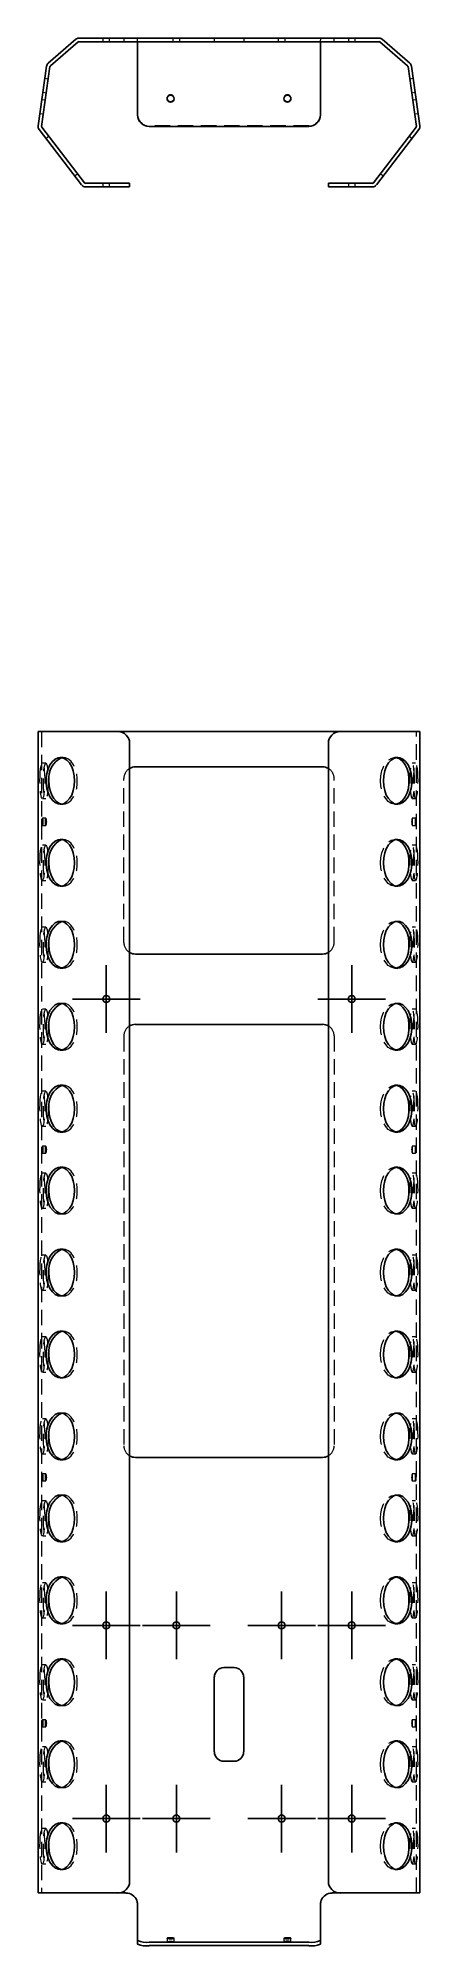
# Model space of a CAD drawing. Header units: millimetres. Extents: x 67 to 229, y 7 to 164.
# Drawn here: x 67.3 to 98.7, y 7 to 164.1 of the extents above.
import ezdxf

# ---------------------------------------------------------------- set-up
doc = ezdxf.new("R2010")
doc.units = ezdxf.units.MM
doc.linetypes.add('HIDDEN', pattern=[1.905, 1.27, -0.635])
doc.layers.add('10', color=7, linetype='Continuous')

# ---------------------------------------------------------------- blocks, each defined once
blk = doc.blocks.new('SW_CENTERMARKSYMBOL_0')
at = {"layer": '10', "color": 0}
for p, q in [((0, 2.5), (0, 2.79)), ((0, 0), (0, 2.5)), ((-2.5, 0), (-2.79, 0)), ((0, 0), (-2.5, 0)), ((0, 0), (0, -2.5)), ((0, 0), (2.5, 0)), ((2.5, 0), (2.79, 0)), ((0, -2.5), (0, -2.79))]:
    blk.add_line(p, q, dxfattribs=at)
blk = doc.blocks.new('SW_CENTERMARKSYMBOL_1')
at = {"layer": '10', "color": 0}
for p, q in [((0, 2.5), (0, 2.79)), ((0, 0), (0, 2.5)), ((-2.5, 0), (-2.79, 0)), ((0, 0), (-2.5, 0)), ((0, 0), (0, -2.5)), ((0, 0), (2.5, 0)), ((2.5, 0), (2.79, 0)), ((0, -2.5), (0, -2.79))]:
    blk.add_line(p, q, dxfattribs=at)
blk = doc.blocks.new('SW_CENTERMARKSYMBOL_2')
at = {"layer": '10', "color": 0}
for p, q in [((0, 2.5), (0, 2.79)), ((0, 0), (0, 2.5)), ((-2.5, 0), (-2.79, 0)), ((0, 0), (-2.5, 0)), ((0, 0), (0, -2.5)), ((0, 0), (2.5, 0)), ((2.5, 0), (2.79, 0)), ((0, -2.5), (0, -2.79))]:
    blk.add_line(p, q, dxfattribs=at)
blk = doc.blocks.new('SW_CENTERMARKSYMBOL_3')
at = {"layer": '10', "color": 0}
for p, q in [((0, 2.5), (0, 2.79)), ((0, 0), (0, 2.5)), ((-2.5, 0), (-2.79, 0)), ((0, 0), (-2.5, 0)), ((0, 0), (0, -2.5)), ((0, 0), (2.5, 0)), ((2.5, 0), (2.79, 0)), ((0, -2.5), (0, -2.79))]:
    blk.add_line(p, q, dxfattribs=at)
blk = doc.blocks.new('SW_CENTERMARKSYMBOL_4')
at = {"layer": '10', "color": 0}
for p, q in [((0, 2.5), (0, 2.79)), ((0, 0), (0, 2.5)), ((-2.5, 0), (-2.79, 0)), ((0, 0), (-2.5, 0)), ((0, 0), (0, -2.5)), ((0, 0), (2.5, 0)), ((2.5, 0), (2.79, 0)), ((0, -2.5), (0, -2.79))]:
    blk.add_line(p, q, dxfattribs=at)
blk = doc.blocks.new('SW_CENTERMARKSYMBOL_5')
at = {"layer": '10', "color": 0}
for p, q in [((0, 2.5), (0, 2.79)), ((0, 0), (0, 2.5)), ((-2.5, 0), (-2.79, 0)), ((0, 0), (-2.5, 0)), ((0, 0), (0, -2.5)), ((0, 0), (2.5, 0)), ((2.5, 0), (2.79, 0)), ((0, -2.5), (0, -2.79))]:
    blk.add_line(p, q, dxfattribs=at)
blk = doc.blocks.new('SW_CENTERMARKSYMBOL_6')
at = {"layer": '10', "color": 0}
for p, q in [((0, 2.5), (0, 2.79)), ((0, 0), (0, 2.5)), ((-2.5, 0), (-2.79, 0)), ((0, 0), (-2.5, 0)), ((0, 0), (0, -2.5)), ((0, 0), (2.5, 0)), ((2.5, 0), (2.79, 0)), ((0, -2.5), (0, -2.79))]:
    blk.add_line(p, q, dxfattribs=at)
blk = doc.blocks.new('SW_CENTERMARKSYMBOL_7')
at = {"layer": '10', "color": 0}
for p, q in [((0, 2.5), (0, 2.79)), ((0, 0), (0, 2.5)), ((-2.5, 0), (-2.79, 0)), ((0, 0), (-2.5, 0)), ((0, 0), (0, -2.5)), ((0, 0), (2.5, 0)), ((2.5, 0), (2.79, 0)), ((0, -2.5), (0, -2.79))]:
    blk.add_line(p, q, dxfattribs=at)
blk = doc.blocks.new('SW_CENTERMARKSYMBOL_8')
at = {"layer": '10', "color": 0}
for p, q in [((0, 2.5), (0, 2.79)), ((0, 0), (0, 2.5)), ((-2.5, 0), (-2.79, 0)), ((0, 0), (-2.5, 0)), ((0, 0), (0, -2.5)), ((0, 0), (2.5, 0)), ((2.5, 0), (2.79, 0)), ((0, -2.5), (0, -2.79))]:
    blk.add_line(p, q, dxfattribs=at)
blk = doc.blocks.new('SW_CENTERMARKSYMBOL_9')
at = {"layer": '10', "color": 0}
for p, q in [((0, 2.5), (0, 2.79)), ((0, 0), (0, 2.5)), ((-2.5, 0), (-2.79, 0)), ((0, 0), (-2.5, 0)), ((0, 0), (0, -2.5)), ((0, 0), (2.5, 0)), ((2.5, 0), (2.79, 0)), ((0, -2.5), (0, -2.79))]:
    blk.add_line(p, q, dxfattribs=at)

msp = doc.modelspace()

# ---------------------------------------------------------------- linework, layer by layer
at = {"color": 7, "linetype": 'Continuous', "lineweight": 25}
for p, q in [((70.36, 164.03), (68.09, 162.06)), ((68.28, 161.84), (70.55, 163.81)), ((95.39, 164.12), (70.61, 164.12)), ((70.61, 163.83), (95.39, 163.83)), ((75.46, 161.47), (75.46, 163.57)), ((90.54, 163.57), (90.54, 161.47)), ((95.45, 163.81), (97.72, 161.84)), ((97.91, 162.06), (95.64, 164.03)), ((67.96, 161.82), (67.26, 156.89)), ((67.55, 156.85), (68.24, 161.78)), ((75.46, 161.47), (75.46, 161.41)), ((75.46, 157.81), (75.46, 161.41)), ((90.54, 161.41), (90.54, 161.47)), ((90.54, 161.41), (90.54, 157.81)), ((97.76, 161.78), (98.45, 156.85)), ((98.74, 156.89), (98.04, 161.82)), ((67.34, 156.6), (70.85, 152.03)), ((67.57, 156.78), (71.08, 152.2)), ((76.42, 156.85), (89.58, 156.85)), ((98.43, 156.78), (94.92, 152.2)), ((98.66, 156.6), (95.15, 152.03)), ((71.16, 152.17), (73.84, 152.17)), ((71.16, 151.88), (73.84, 151.88)), ((73.84, 152.17), (74.8, 152.17)), ((74.8, 151.88), (73.84, 151.88)), ((74.8, 152.17), (74.8, 151.88)), ((91.2, 151.88), (91.2, 152.17)), ((91.2, 152.17), (92.16, 152.17)), ((92.16, 151.88), (91.2, 151.88)), ((94.84, 152.17), (92.16, 152.17)), ((94.84, 151.88), (92.16, 151.88)), ((67.26, 107), (67.26, 11.34)), ((67.34, 107), (67.26, 107)), ((67.34, 107), (70.85, 107)), ((71.16, 107), (70.85, 107)), ((71.16, 107), (73.84, 107)), ((73.84, 107), (92.16, 107)), ((94.84, 107), (92.16, 107)), ((94.84, 107), (95.15, 107)), ((98.66, 107), (95.15, 107)), ((98.66, 107), (98.74, 107)), ((98.74, 11.34), (98.74, 107)), ((74.8, 106.04), (74.8, 12.3)), ((91.2, 106.04), (91.2, 12.3)), ((90.71, 104.11), (75.29, 104.11)), ((90.71, 88.68), (75.29, 88.68)), ((90.71, 82.89), (75.29, 82.89)), ((90.71, 47.21), (75.29, 47.21)), ((83.43, 29.91), (82.57, 29.91)), ((81.79, 29.13), (81.79, 22.96)), ((84.21, 22.96), (84.21, 29.13)), ((82.57, 22.19), (83.43, 22.19)), ((67.34, 11.34), (67.26, 11.34)), ((67.34, 11.34), (70.85, 11.34)), ((71.16, 11.34), (70.85, 11.34)), ((71.16, 11.34), (73.84, 11.34)), ((73.84, 11.34), (74.5, 11.34)), ((91.5, 11.34), (92.16, 11.34)), ((94.84, 11.34), (92.16, 11.34)), ((94.84, 11.34), (95.15, 11.34)), ((98.66, 11.34), (95.15, 11.34)), ((98.66, 11.34), (98.74, 11.34)), ((75.46, 7.96), (75.46, 10.37)), ((90.54, 10.37), (90.54, 7.96)), ((75.46, 7.96), (75.46, 7.93)), ((75.46, 7.42), (75.46, 7.93)), ((90.54, 7.93), (90.54, 7.96)), ((90.54, 7.93), (90.54, 7.42)), ((75.46, 7.42), (75.46, 7.13)), ((76.42, 7.29), (89.58, 7.29)), ((89.58, 7), (76.42, 7)), ((90.54, 7.13), (90.54, 7.42))]:
    msp.add_line(p, q, dxfattribs=at)
at = {"color": 7, "linetype": 'HIDDEN', "lineweight": 18}
for p, q in [((72.59, 164.12), (72.59, 163.83)), ((73.16, 163.83), (73.16, 164.12)), ((74.32, 164.12), (74.32, 163.83)), ((75.46, 163.57), (75.46, 163.95)), ((78.37, 164.12), (78.37, 163.83)), ((78.95, 163.83), (78.95, 164.12)), ((81.79, 164.12), (81.79, 163.83)), ((84.21, 164.12), (84.21, 163.83)), ((87.05, 164.12), (87.05, 163.83)), ((87.63, 163.83), (87.63, 164.12)), ((90.54, 163.57), (90.54, 163.95)), ((91.68, 163.83), (91.68, 164.12)), ((92.84, 164.12), (92.84, 163.83)), ((93.41, 163.83), (93.41, 164.12)), ((68.1, 160.75), (67.81, 160.79)), ((98.19, 160.79), (97.9, 160.75)), ((67.57, 159.07), (67.86, 159.03)), ((67.94, 159.6), (67.65, 159.64)), ((77.89, 159.17), (77.89, 159.13)), ((78.47, 159.13), (78.47, 159.17)), ((87.53, 159.17), (87.53, 159.13)), ((88.11, 159.13), (88.11, 159.17)), ((98.35, 159.64), (98.06, 159.6)), ((98.14, 159.03), (98.43, 159.07)), ((67.41, 157.92), (67.7, 157.88)), ((98.3, 157.88), (98.59, 157.92)), ((68.15, 156.02), (67.92, 155.85)), ((89.58, 156.89), (76.42, 156.89)), ((98.08, 155.85), (97.85, 156.02)), ((70.27, 152.79), (70.5, 152.96)), ((95.5, 152.96), (95.73, 152.79)), ((72.59, 152.17), (72.59, 151.88)), ((73.16, 151.88), (73.16, 152.17)), ((92.84, 152.17), (92.84, 151.88)), ((93.41, 151.88), (93.41, 152.17)), ((67.55, 107), (67.55, 11.34)), ((98.45, 11.34), (98.45, 107)), ((67.9, 104.39), (67.61, 104.39)), ((69.32, 104.87), (69.09, 104.87)), ((96.91, 104.87), (96.68, 104.87)), ((98.39, 104.39), (98.1, 104.39)), ((74.32, 89.64), (74.32, 103.14)), ((91.68, 89.64), (91.68, 103.14)), ((67.61, 101.5), (67.9, 101.5)), ((69.09, 101.02), (69.32, 101.02)), ((96.68, 101.02), (96.91, 101.02)), ((98.1, 101.5), (98.39, 101.5)), ((67.9, 99.86), (67.61, 99.86)), ((67.61, 99.28), (67.9, 99.28)), ((98.39, 99.86), (98.1, 99.86)), ((98.1, 99.28), (98.39, 99.28)), ((67.9, 97.64), (67.61, 97.64)), ((69.32, 98.12), (69.09, 98.12)), ((96.91, 98.12), (96.68, 98.12)), ((98.39, 97.64), (98.1, 97.64)), ((67.61, 94.75), (67.9, 94.75)), ((98.1, 94.75), (98.39, 94.75)), ((69.09, 94.27), (69.32, 94.27)), ((96.68, 94.27), (96.91, 94.27)), ((69.32, 91.37), (69.09, 91.37)), ((96.91, 91.37), (96.68, 91.37)), ((67.9, 90.89), (67.61, 90.89)), ((98.39, 90.89), (98.1, 90.89)), ((67.61, 88), (67.9, 88)), ((98.1, 88), (98.39, 88)), ((69.09, 87.52), (69.32, 87.52)), ((96.68, 87.52), (96.91, 87.52)), ((67.9, 84.14), (67.61, 84.14)), ((69.32, 84.62), (69.09, 84.62)), ((96.91, 84.62), (96.68, 84.62)), ((98.39, 84.14), (98.1, 84.14)), ((74.32, 81.93), (74.32, 48.18)), ((91.68, 81.93), (91.68, 48.18)), ((67.61, 81.25), (67.9, 81.25)), ((69.09, 80.77), (69.32, 80.77)), ((96.68, 80.77), (96.91, 80.77)), ((98.1, 81.25), (98.39, 81.25)), ((67.9, 77.39), (67.61, 77.39)), ((69.32, 77.87), (69.09, 77.87)), ((96.91, 77.87), (96.68, 77.87)), ((98.39, 77.39), (98.1, 77.39)), ((67.61, 74.5), (67.9, 74.5)), ((69.09, 74.02), (69.32, 74.02)), ((96.68, 74.02), (96.91, 74.02)), ((98.1, 74.5), (98.39, 74.5)), ((67.9, 72.86), (67.61, 72.86)), ((98.39, 72.86), (98.1, 72.86)), ((67.61, 72.28), (67.9, 72.28)), ((69.32, 71.12), (69.09, 71.12)), ((96.91, 71.12), (96.68, 71.12)), ((98.1, 72.28), (98.39, 72.28)), ((67.9, 70.64), (67.61, 70.64)), ((98.39, 70.64), (98.1, 70.64)), ((67.61, 67.75), (67.9, 67.75)), ((98.1, 67.75), (98.39, 67.75)), ((69.09, 67.27), (69.32, 67.27)), ((96.68, 67.27), (96.91, 67.27)), ((67.9, 63.89), (67.61, 63.89)), ((69.32, 64.37), (69.09, 64.37)), ((96.91, 64.37), (96.68, 64.37)), ((98.39, 63.89), (98.1, 63.89)), ((67.61, 61), (67.9, 61)), ((69.09, 60.52), (69.32, 60.52)), ((96.68, 60.52), (96.91, 60.52)), ((98.1, 61), (98.39, 61)), ((67.9, 57.14), (67.61, 57.14)), ((69.32, 57.62), (69.09, 57.62)), ((96.91, 57.62), (96.68, 57.62)), ((98.39, 57.14), (98.1, 57.14)), ((67.61, 54.25), (67.9, 54.25)), ((69.09, 53.77), (69.32, 53.77)), ((96.68, 53.77), (96.91, 53.77)), ((98.1, 54.25), (98.39, 54.25)), ((67.9, 50.39), (67.61, 50.39)), ((69.32, 50.87), (69.09, 50.87)), ((96.91, 50.87), (96.68, 50.87)), ((98.39, 50.39), (98.1, 50.39)), ((67.61, 47.5), (67.9, 47.5)), ((98.1, 47.5), (98.39, 47.5)), ((67.9, 45.86), (67.61, 45.86)), ((69.09, 47.02), (69.32, 47.02)), ((96.68, 47.02), (96.91, 47.02)), ((98.39, 45.86), (98.1, 45.86)), ((67.61, 45.28), (67.9, 45.28)), ((69.32, 44.12), (69.09, 44.12)), ((96.91, 44.12), (96.68, 44.12)), ((98.1, 45.28), (98.39, 45.28)), ((67.9, 43.64), (67.61, 43.64)), ((98.39, 43.64), (98.1, 43.64)), ((67.61, 40.75), (67.9, 40.75)), ((69.09, 40.27), (69.32, 40.27)), ((96.68, 40.27), (96.91, 40.27)), ((98.1, 40.75), (98.39, 40.75)), ((67.9, 36.89), (67.61, 36.89)), ((69.32, 37.37), (69.09, 37.37)), ((96.91, 37.37), (96.68, 37.37)), ((98.39, 36.89), (98.1, 36.89)), ((67.61, 34), (67.9, 34)), ((69.09, 33.52), (69.32, 33.52)), ((96.68, 33.52), (96.91, 33.52)), ((98.1, 34), (98.39, 34)), ((67.9, 30.14), (67.61, 30.14)), ((69.32, 30.62), (69.09, 30.62)), ((96.91, 30.62), (96.68, 30.62)), ((98.39, 30.14), (98.1, 30.14)), ((67.61, 27.25), (67.9, 27.25)), ((69.09, 26.77), (69.32, 26.77)), ((96.68, 26.77), (96.91, 26.77)), ((98.1, 27.25), (98.39, 27.25)), ((67.9, 25.61), (67.61, 25.61)), ((98.39, 25.61), (98.1, 25.61)), ((67.61, 25.03), (67.9, 25.03)), ((69.32, 23.87), (69.09, 23.87)), ((96.91, 23.87), (96.68, 23.87)), ((98.1, 25.03), (98.39, 25.03)), ((67.9, 23.39), (67.61, 23.39)), ((98.39, 23.39), (98.1, 23.39)), ((67.61, 20.5), (67.9, 20.5)), ((98.1, 20.5), (98.39, 20.5)), ((69.09, 20.02), (69.32, 20.02)), ((96.68, 20.02), (96.91, 20.02)), ((67.9, 16.64), (67.61, 16.64)), ((69.32, 17.12), (69.09, 17.12)), ((96.91, 17.12), (96.68, 17.12)), ((98.39, 16.64), (98.1, 16.64)), ((67.61, 13.75), (67.9, 13.75)), ((69.09, 13.27), (69.32, 13.27)), ((96.68, 13.27), (96.91, 13.27)), ((98.1, 13.75), (98.39, 13.75)), ((77.89, 7.61), (77.89, 7.32)), ((78.47, 7.32), (78.47, 7.61)), ((87.53, 7.61), (87.53, 7.32)), ((88.11, 7.32), (88.11, 7.61))]:
    msp.add_line(p, q, dxfattribs=at)
at = {"color": 7, "linetype": 'HIDDEN', "lineweight": 18, "flags": 128}
for points in [[(67.41, 102.95), (67.42, 103.31), (67.43, 103.64), (67.46, 103.94), (67.5, 104.17), (67.55, 104.32), (67.6, 104.39), (67.65, 104.37), (67.7, 104.25), (67.74, 104.06), (67.77, 103.8), (67.8, 103.48), (67.81, 103.13), (67.81, 102.76), (67.8, 102.41), (67.77, 102.1), (67.74, 101.83), (67.7, 101.64), (67.65, 101.53), (67.6, 101.5), (67.55, 101.57), (67.5, 101.72), (67.46, 101.96), (67.43, 102.25), (67.42, 102.59), (67.41, 102.95)], [(68.1, 102.95), (68.09, 102.59), (68.07, 102.25), (68.04, 101.96), (68, 101.72), (67.96, 101.57), (67.91, 101.5), (67.86, 101.53), (67.81, 101.64), (67.77, 101.83), (67.73, 102.1), (67.71, 102.41), (67.7, 102.76), (67.7, 103.13), (67.71, 103.48), (67.73, 103.8), (67.77, 104.06), (67.81, 104.25), (67.86, 104.37), (67.91, 104.39), (67.96, 104.32), (68, 104.17), (68.04, 103.94), (68.07, 103.64), (68.09, 103.31), (68.1, 102.95)], [(69.21, 101.03), (69.26, 101.02), (69.51, 101.04), (69.76, 101.15), (69.98, 101.35), (70.18, 101.62), (70.33, 101.95), (70.44, 102.33), (70.49, 102.74), (70.49, 103.15), (70.44, 103.56), (70.33, 103.94), (70.18, 104.27), (69.98, 104.54), (69.76, 104.74), (69.51, 104.85), (69.26, 104.87), (69.21, 104.87)], [(95.5, 102.95), (95.53, 103.36), (95.61, 103.76), (95.74, 104.11), (95.92, 104.42), (96.13, 104.65), (96.36, 104.8), (96.61, 104.87), (96.79, 104.87)], [(98.3, 102.95), (98.3, 103.31), (98.28, 103.64), (98.25, 103.94), (98.21, 104.17), (98.17, 104.32), (98.12, 104.39), (98.07, 104.37), (98.02, 104.25), (97.98, 104.06), (97.94, 103.8), (97.92, 103.48), (97.9, 103.13), (97.9, 102.76), (97.92, 102.41), (97.94, 102.1), (97.98, 101.83), (98.02, 101.64), (98.07, 101.53), (98.12, 101.5), (98.17, 101.57), (98.21, 101.72), (98.25, 101.96), (98.28, 102.25), (98.3, 102.59), (98.3, 102.95)], [(98.59, 102.95), (98.58, 103.31), (98.57, 103.64), (98.54, 103.94), (98.5, 104.17), (98.45, 104.32), (98.4, 104.39), (98.35, 104.37), (98.3, 104.25), (98.26, 104.06), (98.23, 103.8), (98.2, 103.48), (98.19, 103.13), (98.19, 102.76), (98.2, 102.41), (98.23, 102.1), (98.26, 101.83), (98.3, 101.64), (98.35, 101.53), (98.4, 101.5), (98.45, 101.57), (98.5, 101.72), (98.54, 101.96), (98.57, 102.25), (98.58, 102.59), (98.59, 102.95)], [(96.79, 101.03), (96.61, 101.02), (96.36, 101.09), (96.13, 101.24), (95.92, 101.48), (95.74, 101.78), (95.61, 102.14), (95.53, 102.53), (95.5, 102.95)], [(67.57, 99.57), (67.57, 99.68), (67.58, 99.78), (67.59, 99.84), (67.61, 99.86), (67.63, 99.84), (67.64, 99.78), (67.65, 99.68), (67.65, 99.57), (67.65, 99.46), (67.64, 99.37), (67.63, 99.3), (67.61, 99.28), (67.59, 99.3), (67.58, 99.37), (67.57, 99.46), (67.57, 99.57)], [(67.94, 99.57), (67.93, 99.46), (67.93, 99.37), (67.91, 99.3), (67.9, 99.28), (67.88, 99.3), (67.87, 99.37), (67.86, 99.46), (67.86, 99.57), (67.86, 99.68), (67.87, 99.78), (67.88, 99.84), (67.9, 99.86), (67.91, 99.84), (67.93, 99.78), (67.93, 99.68), (67.94, 99.57)], [(98.14, 99.57), (98.14, 99.68), (98.13, 99.78), (98.12, 99.84), (98.1, 99.86), (98.09, 99.84), (98.07, 99.78), (98.07, 99.68), (98.06, 99.57), (98.07, 99.46), (98.07, 99.37), (98.09, 99.3), (98.1, 99.28), (98.12, 99.3), (98.13, 99.37), (98.14, 99.46), (98.14, 99.57)], [(98.43, 99.57), (98.43, 99.68), (98.42, 99.78), (98.41, 99.84), (98.39, 99.86), (98.37, 99.84), (98.36, 99.78), (98.35, 99.68), (98.35, 99.57), (98.35, 99.46), (98.36, 99.37), (98.37, 99.3), (98.39, 99.28), (98.41, 99.3), (98.42, 99.37), (98.43, 99.46), (98.43, 99.57)], [(67.41, 96.2), (67.42, 96.56), (67.43, 96.89), (67.46, 97.19), (67.5, 97.42), (67.55, 97.57), (67.6, 97.64), (67.65, 97.62), (67.7, 97.5), (67.74, 97.31), (67.77, 97.05), (67.8, 96.73), (67.81, 96.38), (67.81, 96.01), (67.8, 95.66), (67.77, 95.35), (67.74, 95.08), (67.7, 94.89), (67.65, 94.78), (67.6, 94.75), (67.55, 94.82), (67.5, 94.97), (67.46, 95.21), (67.43, 95.5), (67.42, 95.84), (67.41, 96.2)], [(68.1, 96.2), (68.09, 95.84), (68.07, 95.5), (68.04, 95.21), (68, 94.97), (67.96, 94.82), (67.91, 94.75), (67.86, 94.78), (67.81, 94.89), (67.77, 95.08), (67.73, 95.35), (67.71, 95.66), (67.7, 96.01), (67.7, 96.38), (67.71, 96.73), (67.73, 97.05), (67.77, 97.31), (67.81, 97.5), (67.86, 97.62), (67.91, 97.64), (67.96, 97.57), (68, 97.42), (68.04, 97.19), (68.07, 96.89), (68.09, 96.56), (68.1, 96.2)], [(69.21, 94.28), (69.26, 94.27), (69.51, 94.29), (69.76, 94.4), (69.98, 94.6), (70.18, 94.87), (70.33, 95.2), (70.44, 95.58), (70.49, 95.99), (70.49, 96.4), (70.44, 96.81), (70.33, 97.19), (70.18, 97.52), (69.98, 97.79), (69.76, 97.99), (69.51, 98.1), (69.26, 98.12), (69.21, 98.12)], [(95.5, 96.2), (95.53, 96.61), (95.61, 97.01), (95.74, 97.36), (95.92, 97.67), (96.13, 97.9), (96.36, 98.05), (96.61, 98.12), (96.79, 98.12)], [(98.3, 96.2), (98.3, 96.56), (98.28, 96.89), (98.25, 97.19), (98.21, 97.42), (98.17, 97.57), (98.12, 97.64), (98.07, 97.62), (98.02, 97.5), (97.98, 97.31), (97.94, 97.05), (97.92, 96.73), (97.9, 96.38), (97.9, 96.01), (97.92, 95.66), (97.94, 95.35), (97.98, 95.08), (98.02, 94.89), (98.07, 94.78), (98.12, 94.75), (98.17, 94.82), (98.21, 94.97), (98.25, 95.21), (98.28, 95.5), (98.3, 95.84), (98.3, 96.2)], [(98.59, 96.2), (98.58, 96.56), (98.57, 96.89), (98.54, 97.19), (98.5, 97.42), (98.45, 97.57), (98.4, 97.64), (98.35, 97.62), (98.3, 97.5), (98.26, 97.31), (98.23, 97.05), (98.2, 96.73), (98.19, 96.38), (98.19, 96.01), (98.2, 95.66), (98.23, 95.35), (98.26, 95.08), (98.3, 94.89), (98.35, 94.78), (98.4, 94.75), (98.45, 94.82), (98.5, 94.97), (98.54, 95.21), (98.57, 95.5), (98.58, 95.84), (98.59, 96.2)], [(96.79, 94.28), (96.61, 94.27), (96.36, 94.34), (96.13, 94.49), (95.92, 94.73), (95.74, 95.03), (95.61, 95.39), (95.53, 95.78), (95.5, 96.2)], [(69.21, 87.53), (69.26, 87.52), (69.51, 87.54), (69.76, 87.65), (69.98, 87.85), (70.18, 88.12), (70.33, 88.45), (70.44, 88.83), (70.49, 89.24), (70.49, 89.65), (70.44, 90.06), (70.33, 90.44), (70.18, 90.77), (69.98, 91.04), (69.76, 91.24), (69.51, 91.35), (69.26, 91.37), (69.21, 91.37)], [(95.5, 89.45), (95.53, 89.86), (95.61, 90.26), (95.74, 90.61), (95.92, 90.92), (96.13, 91.15), (96.36, 91.3), (96.61, 91.37), (96.79, 91.37)], [(67.41, 89.45), (67.42, 89.81), (67.43, 90.14), (67.46, 90.44), (67.5, 90.67), (67.55, 90.82), (67.6, 90.89), (67.65, 90.87), (67.7, 90.75), (67.74, 90.56), (67.77, 90.3), (67.8, 89.98), (67.81, 89.63), (67.81, 89.26), (67.8, 88.91), (67.77, 88.6), (67.74, 88.33), (67.7, 88.14), (67.65, 88.03), (67.6, 88), (67.55, 88.07), (67.5, 88.22), (67.46, 88.46), (67.43, 88.75), (67.42, 89.09), (67.41, 89.45)], [(68.1, 89.45), (68.09, 89.09), (68.07, 88.75), (68.04, 88.46), (68, 88.22), (67.96, 88.07), (67.91, 88), (67.86, 88.03), (67.81, 88.14), (67.77, 88.33), (67.73, 88.6), (67.71, 88.91), (67.7, 89.26), (67.7, 89.63), (67.71, 89.98), (67.73, 90.3), (67.77, 90.56), (67.81, 90.75), (67.86, 90.87), (67.91, 90.89), (67.96, 90.82), (68, 90.67), (68.04, 90.44), (68.07, 90.14), (68.09, 89.81), (68.1, 89.45)], [(98.3, 89.45), (98.3, 89.81), (98.28, 90.14), (98.25, 90.44), (98.21, 90.67), (98.17, 90.82), (98.12, 90.89), (98.07, 90.87), (98.02, 90.75), (97.98, 90.56), (97.94, 90.3), (97.92, 89.98), (97.9, 89.63), (97.9, 89.26), (97.92, 88.91), (97.94, 88.6), (97.98, 88.33), (98.02, 88.14), (98.07, 88.03), (98.12, 88), (98.17, 88.07), (98.21, 88.22), (98.25, 88.46), (98.28, 88.75), (98.3, 89.09), (98.3, 89.45)], [(98.59, 89.45), (98.58, 89.81), (98.57, 90.14), (98.54, 90.44), (98.5, 90.67), (98.45, 90.82), (98.4, 90.89), (98.35, 90.87), (98.3, 90.75), (98.26, 90.56), (98.23, 90.3), (98.2, 89.98), (98.19, 89.63), (98.19, 89.26), (98.2, 88.91), (98.23, 88.6), (98.26, 88.33), (98.3, 88.14), (98.35, 88.03), (98.4, 88), (98.45, 88.07), (98.5, 88.22), (98.54, 88.46), (98.57, 88.75), (98.58, 89.09), (98.59, 89.45)], [(96.79, 87.53), (96.61, 87.52), (96.36, 87.59), (96.13, 87.74), (95.92, 87.98), (95.74, 88.28), (95.61, 88.64), (95.53, 89.03), (95.5, 89.45)], [(67.41, 82.7), (67.42, 83.06), (67.43, 83.39), (67.46, 83.69), (67.5, 83.92), (67.55, 84.07), (67.6, 84.14), (67.65, 84.12), (67.7, 84), (67.74, 83.81), (67.77, 83.55), (67.8, 83.23), (67.81, 82.88), (67.81, 82.51), (67.8, 82.16), (67.77, 81.85), (67.74, 81.58), (67.7, 81.39), (67.65, 81.28), (67.6, 81.25), (67.55, 81.32), (67.5, 81.47), (67.46, 81.71), (67.43, 82), (67.42, 82.34), (67.41, 82.7)], [(68.1, 82.7), (68.09, 82.34), (68.07, 82), (68.04, 81.71), (68, 81.47), (67.96, 81.32), (67.91, 81.25), (67.86, 81.28), (67.81, 81.39), (67.77, 81.58), (67.73, 81.85), (67.71, 82.16), (67.7, 82.51), (67.7, 82.88), (67.71, 83.23), (67.73, 83.55), (67.77, 83.81), (67.81, 84), (67.86, 84.12), (67.91, 84.14), (67.96, 84.07), (68, 83.92), (68.04, 83.69), (68.07, 83.39), (68.09, 83.06), (68.1, 82.7)], [(69.21, 80.78), (69.26, 80.77), (69.51, 80.79), (69.76, 80.9), (69.98, 81.1), (70.18, 81.37), (70.33, 81.7), (70.44, 82.08), (70.49, 82.49), (70.49, 82.9), (70.44, 83.31), (70.33, 83.69), (70.18, 84.02), (69.98, 84.29), (69.76, 84.49), (69.51, 84.6), (69.26, 84.62), (69.21, 84.62)], [(95.5, 82.7), (95.53, 83.11), (95.61, 83.51), (95.74, 83.86), (95.92, 84.17), (96.13, 84.4), (96.36, 84.55), (96.61, 84.62), (96.79, 84.62)], [(98.3, 82.7), (98.3, 83.06), (98.28, 83.39), (98.25, 83.69), (98.21, 83.92), (98.17, 84.07), (98.12, 84.14), (98.07, 84.12), (98.02, 84), (97.98, 83.81), (97.94, 83.55), (97.92, 83.23), (97.9, 82.88), (97.9, 82.51), (97.92, 82.16), (97.94, 81.85), (97.98, 81.58), (98.02, 81.39), (98.07, 81.28), (98.12, 81.25), (98.17, 81.32), (98.21, 81.47), (98.25, 81.71), (98.28, 82), (98.3, 82.34), (98.3, 82.7)], [(98.59, 82.7), (98.58, 83.06), (98.57, 83.39), (98.54, 83.69), (98.5, 83.92), (98.45, 84.07), (98.4, 84.14), (98.35, 84.12), (98.3, 84), (98.26, 83.81), (98.23, 83.55), (98.2, 83.23), (98.19, 82.88), (98.19, 82.51), (98.2, 82.16), (98.23, 81.85), (98.26, 81.58), (98.3, 81.39), (98.35, 81.28), (98.4, 81.25), (98.45, 81.32), (98.5, 81.47), (98.54, 81.71), (98.57, 82), (98.58, 82.34), (98.59, 82.7)], [(96.79, 80.78), (96.61, 80.77), (96.36, 80.84), (96.13, 80.99), (95.92, 81.23), (95.74, 81.53), (95.61, 81.89), (95.53, 82.28), (95.5, 82.7)], [(67.41, 75.95), (67.42, 76.31), (67.43, 76.64), (67.46, 76.94), (67.5, 77.17), (67.55, 77.32), (67.6, 77.39), (67.65, 77.37), (67.7, 77.25), (67.74, 77.06), (67.77, 76.8), (67.8, 76.48), (67.81, 76.13), (67.81, 75.76), (67.8, 75.41), (67.77, 75.1), (67.74, 74.83), (67.7, 74.64), (67.65, 74.53), (67.6, 74.5), (67.55, 74.57), (67.5, 74.72), (67.46, 74.96), (67.43, 75.25), (67.42, 75.59), (67.41, 75.95)], [(68.1, 75.95), (68.09, 75.59), (68.07, 75.25), (68.04, 74.96), (68, 74.72), (67.96, 74.57), (67.91, 74.5), (67.86, 74.53), (67.81, 74.64), (67.77, 74.83), (67.73, 75.1), (67.71, 75.41), (67.7, 75.76), (67.7, 76.13), (67.71, 76.48), (67.73, 76.8), (67.77, 77.06), (67.81, 77.25), (67.86, 77.37), (67.91, 77.39), (67.96, 77.32), (68, 77.17), (68.04, 76.94), (68.07, 76.64), (68.09, 76.31), (68.1, 75.95)], [(69.21, 74.03), (69.26, 74.02), (69.51, 74.04), (69.76, 74.15), (69.98, 74.35), (70.18, 74.62), (70.33, 74.95), (70.44, 75.33), (70.49, 75.74), (70.49, 76.15), (70.44, 76.56), (70.33, 76.94), (70.18, 77.27), (69.98, 77.54), (69.76, 77.74), (69.51, 77.85), (69.26, 77.87), (69.21, 77.87)], [(95.5, 75.95), (95.53, 76.36), (95.61, 76.76), (95.74, 77.11), (95.92, 77.42), (96.13, 77.65), (96.36, 77.8), (96.61, 77.87), (96.79, 77.87)], [(98.3, 75.95), (98.3, 76.31), (98.28, 76.64), (98.25, 76.94), (98.21, 77.17), (98.17, 77.32), (98.12, 77.39), (98.07, 77.37), (98.02, 77.25), (97.98, 77.06), (97.94, 76.8), (97.92, 76.48), (97.9, 76.13), (97.9, 75.76), (97.92, 75.41), (97.94, 75.1), (97.98, 74.83), (98.02, 74.64), (98.07, 74.53), (98.12, 74.5), (98.17, 74.57), (98.21, 74.72), (98.25, 74.96), (98.28, 75.25), (98.3, 75.59), (98.3, 75.95)], [(98.59, 75.95), (98.58, 76.31), (98.57, 76.64), (98.54, 76.94), (98.5, 77.17), (98.45, 77.32), (98.4, 77.39), (98.35, 77.37), (98.3, 77.25), (98.26, 77.06), (98.23, 76.8), (98.2, 76.48), (98.19, 76.13), (98.19, 75.76), (98.2, 75.41), (98.23, 75.1), (98.26, 74.83), (98.3, 74.64), (98.35, 74.53), (98.4, 74.5), (98.45, 74.57), (98.5, 74.72), (98.54, 74.96), (98.57, 75.25), (98.58, 75.59), (98.59, 75.95)], [(96.79, 74.03), (96.61, 74.02), (96.36, 74.09), (96.13, 74.24), (95.92, 74.48), (95.74, 74.78), (95.61, 75.14), (95.53, 75.53), (95.5, 75.95)], [(67.57, 72.57), (67.57, 72.68), (67.58, 72.78), (67.59, 72.84), (67.61, 72.86), (67.63, 72.84), (67.64, 72.78), (67.65, 72.68), (67.65, 72.57), (67.65, 72.46), (67.64, 72.37), (67.63, 72.3), (67.61, 72.28), (67.59, 72.3), (67.58, 72.37), (67.57, 72.46), (67.57, 72.57)], [(67.94, 72.57), (67.93, 72.46), (67.93, 72.37), (67.91, 72.3), (67.9, 72.28), (67.88, 72.3), (67.87, 72.37), (67.86, 72.46), (67.86, 72.57), (67.86, 72.68), (67.87, 72.78), (67.88, 72.84), (67.9, 72.86), (67.91, 72.84), (67.93, 72.78), (67.93, 72.68), (67.94, 72.57)], [(98.14, 72.57), (98.14, 72.68), (98.13, 72.78), (98.12, 72.84), (98.1, 72.86), (98.09, 72.84), (98.07, 72.78), (98.07, 72.68), (98.06, 72.57), (98.07, 72.46), (98.07, 72.37), (98.09, 72.3), (98.1, 72.28), (98.12, 72.3), (98.13, 72.37), (98.14, 72.46), (98.14, 72.57)], [(98.43, 72.57), (98.43, 72.68), (98.42, 72.78), (98.41, 72.84), (98.39, 72.86), (98.37, 72.84), (98.36, 72.78), (98.35, 72.68), (98.35, 72.57), (98.35, 72.46), (98.36, 72.37), (98.37, 72.3), (98.39, 72.28), (98.41, 72.3), (98.42, 72.37), (98.43, 72.46), (98.43, 72.57)], [(69.21, 67.28), (69.26, 67.27), (69.51, 67.29), (69.76, 67.4), (69.98, 67.6), (70.18, 67.87), (70.33, 68.2), (70.44, 68.58), (70.49, 68.99), (70.49, 69.4), (70.44, 69.81), (70.33, 70.19), (70.18, 70.52), (69.98, 70.79), (69.76, 70.99), (69.51, 71.1), (69.26, 71.12), (69.21, 71.12)], [(95.5, 69.2), (95.53, 69.61), (95.61, 70.01), (95.74, 70.36), (95.92, 70.67), (96.13, 70.9), (96.36, 71.05), (96.61, 71.12), (96.79, 71.12)], [(67.41, 69.2), (67.42, 69.56), (67.43, 69.89), (67.46, 70.19), (67.5, 70.42), (67.55, 70.57), (67.6, 70.64), (67.65, 70.62), (67.7, 70.5), (67.74, 70.31), (67.77, 70.05), (67.8, 69.73), (67.81, 69.38), (67.81, 69.01), (67.8, 68.66), (67.77, 68.35), (67.74, 68.08), (67.7, 67.89), (67.65, 67.78), (67.6, 67.75), (67.55, 67.82), (67.5, 67.97), (67.46, 68.21), (67.43, 68.5), (67.42, 68.84), (67.41, 69.2)], [(68.1, 69.2), (68.09, 68.84), (68.07, 68.5), (68.04, 68.21), (68, 67.97), (67.96, 67.82), (67.91, 67.75), (67.86, 67.78), (67.81, 67.89), (67.77, 68.08), (67.73, 68.35), (67.71, 68.66), (67.7, 69.01), (67.7, 69.38), (67.71, 69.73), (67.73, 70.05), (67.77, 70.31), (67.81, 70.5), (67.86, 70.62), (67.91, 70.64), (67.96, 70.57), (68, 70.42), (68.04, 70.19), (68.07, 69.89), (68.09, 69.56), (68.1, 69.2)], [(96.79, 67.28), (96.61, 67.27), (96.36, 67.34), (96.13, 67.49), (95.92, 67.73), (95.74, 68.03), (95.61, 68.39), (95.53, 68.78), (95.5, 69.2)], [(98.3, 69.2), (98.3, 69.56), (98.28, 69.89), (98.25, 70.19), (98.21, 70.42), (98.17, 70.57), (98.12, 70.64), (98.07, 70.62), (98.02, 70.5), (97.98, 70.31), (97.94, 70.05), (97.92, 69.73), (97.9, 69.38), (97.9, 69.01), (97.92, 68.66), (97.94, 68.35), (97.98, 68.08), (98.02, 67.89), (98.07, 67.78), (98.12, 67.75), (98.17, 67.82), (98.21, 67.97), (98.25, 68.21), (98.28, 68.5), (98.3, 68.84), (98.3, 69.2)], [(98.59, 69.2), (98.58, 69.56), (98.57, 69.89), (98.54, 70.19), (98.5, 70.42), (98.45, 70.57), (98.4, 70.64), (98.35, 70.62), (98.3, 70.5), (98.26, 70.31), (98.23, 70.05), (98.2, 69.73), (98.19, 69.38), (98.19, 69.01), (98.2, 68.66), (98.23, 68.35), (98.26, 68.08), (98.3, 67.89), (98.35, 67.78), (98.4, 67.75), (98.45, 67.82), (98.5, 67.97), (98.54, 68.21), (98.57, 68.5), (98.58, 68.84), (98.59, 69.2)], [(67.41, 62.45), (67.42, 62.81), (67.43, 63.14), (67.46, 63.44), (67.5, 63.67), (67.55, 63.82), (67.6, 63.89), (67.65, 63.87), (67.7, 63.75), (67.74, 63.56), (67.77, 63.3), (67.8, 62.98), (67.81, 62.63), (67.81, 62.26), (67.8, 61.91), (67.77, 61.6), (67.74, 61.33), (67.7, 61.14), (67.65, 61.03), (67.6, 61), (67.55, 61.07), (67.5, 61.22), (67.46, 61.46), (67.43, 61.75), (67.42, 62.09), (67.41, 62.45)], [(68.1, 62.45), (68.09, 62.09), (68.07, 61.75), (68.04, 61.46), (68, 61.22), (67.96, 61.07), (67.91, 61), (67.86, 61.03), (67.81, 61.14), (67.77, 61.33), (67.73, 61.6), (67.71, 61.91), (67.7, 62.26), (67.7, 62.63), (67.71, 62.98), (67.73, 63.3), (67.77, 63.56), (67.81, 63.75), (67.86, 63.87), (67.91, 63.89), (67.96, 63.82), (68, 63.67), (68.04, 63.44), (68.07, 63.14), (68.09, 62.81), (68.1, 62.45)], [(69.21, 60.53), (69.26, 60.52), (69.51, 60.54), (69.76, 60.65), (69.98, 60.85), (70.18, 61.12), (70.33, 61.45), (70.44, 61.83), (70.49, 62.24), (70.49, 62.65), (70.44, 63.06), (70.33, 63.44), (70.18, 63.77), (69.98, 64.04), (69.76, 64.24), (69.51, 64.35), (69.26, 64.37), (69.21, 64.37)], [(95.5, 62.45), (95.53, 62.86), (95.61, 63.26), (95.74, 63.61), (95.92, 63.92), (96.13, 64.15), (96.36, 64.3), (96.61, 64.37), (96.79, 64.37)], [(98.3, 62.45), (98.3, 62.81), (98.28, 63.14), (98.25, 63.44), (98.21, 63.67), (98.17, 63.82), (98.12, 63.89), (98.07, 63.87), (98.02, 63.75), (97.98, 63.56), (97.94, 63.3), (97.92, 62.98), (97.9, 62.63), (97.9, 62.26), (97.92, 61.91), (97.94, 61.6), (97.98, 61.33), (98.02, 61.14), (98.07, 61.03), (98.12, 61), (98.17, 61.07), (98.21, 61.22), (98.25, 61.46), (98.28, 61.75), (98.3, 62.09), (98.3, 62.45)], [(98.59, 62.45), (98.58, 62.81), (98.57, 63.14), (98.54, 63.44), (98.5, 63.67), (98.45, 63.82), (98.4, 63.89), (98.35, 63.87), (98.3, 63.75), (98.26, 63.56), (98.23, 63.3), (98.2, 62.98), (98.19, 62.63), (98.19, 62.26), (98.2, 61.91), (98.23, 61.6), (98.26, 61.33), (98.3, 61.14), (98.35, 61.03), (98.4, 61), (98.45, 61.07), (98.5, 61.22), (98.54, 61.46), (98.57, 61.75), (98.58, 62.09), (98.59, 62.45)], [(96.79, 60.53), (96.61, 60.52), (96.36, 60.59), (96.13, 60.74), (95.92, 60.98), (95.74, 61.28), (95.61, 61.64), (95.53, 62.03), (95.5, 62.45)], [(67.41, 55.7), (67.42, 56.06), (67.43, 56.39), (67.46, 56.69), (67.5, 56.92), (67.55, 57.07), (67.6, 57.14), (67.65, 57.12), (67.7, 57.01), (67.74, 56.81), (67.77, 56.55), (67.8, 56.23), (67.81, 55.88), (67.81, 55.51), (67.8, 55.16), (67.77, 54.85), (67.74, 54.58), (67.7, 54.39), (67.65, 54.28), (67.6, 54.25), (67.55, 54.32), (67.5, 54.47), (67.46, 54.71), (67.43, 55), (67.42, 55.34), (67.41, 55.7)], [(68.1, 55.7), (68.09, 55.34), (68.07, 55), (68.04, 54.71), (68, 54.47), (67.96, 54.32), (67.91, 54.25), (67.86, 54.28), (67.81, 54.39), (67.77, 54.58), (67.73, 54.85), (67.71, 55.16), (67.7, 55.51), (67.7, 55.88), (67.71, 56.23), (67.73, 56.55), (67.77, 56.81), (67.81, 57.01), (67.86, 57.12), (67.91, 57.14), (67.96, 57.07), (68, 56.92), (68.04, 56.69), (68.07, 56.39), (68.09, 56.06), (68.1, 55.7)], [(69.21, 53.78), (69.26, 53.77), (69.51, 53.79), (69.76, 53.9), (69.98, 54.1), (70.18, 54.37), (70.33, 54.7), (70.44, 55.08), (70.49, 55.49), (70.49, 55.9), (70.44, 56.31), (70.33, 56.69), (70.18, 57.02), (69.98, 57.29), (69.76, 57.49), (69.51, 57.6), (69.26, 57.62), (69.21, 57.62)], [(95.5, 55.7), (95.53, 56.11), (95.61, 56.51), (95.74, 56.86), (95.92, 57.17), (96.13, 57.4), (96.36, 57.55), (96.61, 57.62), (96.79, 57.62)], [(98.3, 55.7), (98.3, 56.06), (98.28, 56.39), (98.25, 56.69), (98.21, 56.92), (98.17, 57.07), (98.12, 57.14), (98.07, 57.12), (98.02, 57.01), (97.98, 56.81), (97.94, 56.55), (97.92, 56.23), (97.9, 55.88), (97.9, 55.51), (97.92, 55.16), (97.94, 54.85), (97.98, 54.58), (98.02, 54.39), (98.07, 54.28), (98.12, 54.25), (98.17, 54.32), (98.21, 54.47), (98.25, 54.71), (98.28, 55), (98.3, 55.34), (98.3, 55.7)], [(98.59, 55.7), (98.58, 56.06), (98.57, 56.39), (98.54, 56.69), (98.5, 56.92), (98.45, 57.07), (98.4, 57.14), (98.35, 57.12), (98.3, 57.01), (98.26, 56.81), (98.23, 56.55), (98.2, 56.23), (98.19, 55.88), (98.19, 55.51), (98.2, 55.16), (98.23, 54.85), (98.26, 54.58), (98.3, 54.39), (98.35, 54.28), (98.4, 54.25), (98.45, 54.32), (98.5, 54.47), (98.54, 54.71), (98.57, 55), (98.58, 55.34), (98.59, 55.7)], [(96.79, 53.78), (96.61, 53.77), (96.36, 53.84), (96.13, 53.99), (95.92, 54.23), (95.74, 54.53), (95.61, 54.89), (95.53, 55.28), (95.5, 55.7)], [(67.41, 48.95), (67.42, 49.31), (67.43, 49.64), (67.46, 49.94), (67.5, 50.17), (67.55, 50.32), (67.6, 50.39), (67.65, 50.37), (67.7, 50.26), (67.74, 50.06), (67.77, 49.8), (67.8, 49.48), (67.81, 49.13), (67.81, 48.76), (67.8, 48.41), (67.77, 48.1), (67.74, 47.83), (67.7, 47.64), (67.65, 47.53), (67.6, 47.5), (67.55, 47.57), (67.5, 47.73), (67.46, 47.96), (67.43, 48.25), (67.42, 48.59), (67.41, 48.95)], [(68.1, 48.95), (68.09, 48.59), (68.07, 48.25), (68.04, 47.96), (68, 47.73), (67.96, 47.57), (67.91, 47.5), (67.86, 47.53), (67.81, 47.64), (67.77, 47.83), (67.73, 48.1), (67.71, 48.41), (67.7, 48.76), (67.7, 49.13), (67.71, 49.48), (67.73, 49.8), (67.77, 50.06), (67.81, 50.26), (67.86, 50.37), (67.91, 50.39), (67.96, 50.32), (68, 50.17), (68.04, 49.94), (68.07, 49.64), (68.09, 49.31), (68.1, 48.95)], [(69.21, 47.03), (69.26, 47.02), (69.51, 47.04), (69.76, 47.15), (69.98, 47.35), (70.18, 47.62), (70.33, 47.95), (70.44, 48.33), (70.49, 48.74), (70.49, 49.15), (70.44, 49.56), (70.33, 49.94), (70.18, 50.27), (69.98, 50.54), (69.76, 50.74), (69.51, 50.85), (69.26, 50.87), (69.21, 50.87)], [(95.5, 48.95), (95.53, 49.36), (95.61, 49.76), (95.74, 50.11), (95.92, 50.42), (96.13, 50.65), (96.36, 50.8), (96.61, 50.87), (96.79, 50.87)], [(98.3, 48.95), (98.3, 49.31), (98.28, 49.64), (98.25, 49.94), (98.21, 50.17), (98.17, 50.32), (98.12, 50.39), (98.07, 50.37), (98.02, 50.26), (97.98, 50.06), (97.94, 49.8), (97.92, 49.48), (97.9, 49.13), (97.9, 48.76), (97.92, 48.41), (97.94, 48.1), (97.98, 47.83), (98.02, 47.64), (98.07, 47.53), (98.12, 47.5), (98.17, 47.57), (98.21, 47.73), (98.25, 47.96), (98.28, 48.25), (98.3, 48.59), (98.3, 48.95)], [(98.59, 48.95), (98.58, 49.31), (98.57, 49.64), (98.54, 49.94), (98.5, 50.17), (98.45, 50.32), (98.4, 50.39), (98.35, 50.37), (98.3, 50.26), (98.26, 50.06), (98.23, 49.8), (98.2, 49.48), (98.19, 49.13), (98.19, 48.76), (98.2, 48.41), (98.23, 48.1), (98.26, 47.83), (98.3, 47.64), (98.35, 47.53), (98.4, 47.5), (98.45, 47.57), (98.5, 47.73), (98.54, 47.96), (98.57, 48.25), (98.58, 48.59), (98.59, 48.95)], [(96.79, 47.03), (96.61, 47.02), (96.36, 47.09), (96.13, 47.24), (95.92, 47.48), (95.74, 47.78), (95.61, 48.14), (95.53, 48.53), (95.5, 48.95)], [(67.57, 45.57), (67.57, 45.68), (67.58, 45.78), (67.59, 45.84), (67.61, 45.86), (67.63, 45.84), (67.64, 45.78), (67.65, 45.68), (67.65, 45.57), (67.65, 45.46), (67.64, 45.37), (67.63, 45.3), (67.61, 45.28), (67.59, 45.3), (67.58, 45.37), (67.57, 45.46), (67.57, 45.57)], [(67.94, 45.57), (67.93, 45.46), (67.93, 45.37), (67.91, 45.3), (67.9, 45.28), (67.88, 45.3), (67.87, 45.37), (67.86, 45.46), (67.86, 45.57), (67.86, 45.68), (67.87, 45.78), (67.88, 45.84), (67.9, 45.86), (67.91, 45.84), (67.93, 45.78), (67.93, 45.68), (67.94, 45.57)], [(98.14, 45.57), (98.14, 45.68), (98.13, 45.78), (98.12, 45.84), (98.1, 45.86), (98.09, 45.84), (98.07, 45.78), (98.07, 45.68), (98.06, 45.57), (98.07, 45.46), (98.07, 45.37), (98.09, 45.3), (98.1, 45.28), (98.12, 45.3), (98.13, 45.37), (98.14, 45.46), (98.14, 45.57)], [(98.43, 45.57), (98.43, 45.68), (98.42, 45.78), (98.41, 45.84), (98.39, 45.86), (98.37, 45.84), (98.36, 45.78), (98.35, 45.68), (98.35, 45.57), (98.35, 45.46), (98.36, 45.37), (98.37, 45.3), (98.39, 45.28), (98.41, 45.3), (98.42, 45.37), (98.43, 45.46), (98.43, 45.57)], [(69.21, 40.28), (69.26, 40.27), (69.51, 40.29), (69.76, 40.4), (69.98, 40.6), (70.18, 40.87), (70.33, 41.2), (70.44, 41.58), (70.49, 41.99), (70.49, 42.4), (70.44, 42.81), (70.33, 43.19), (70.18, 43.52), (69.98, 43.79), (69.76, 43.99), (69.51, 44.1), (69.26, 44.12), (69.21, 44.12)], [(95.5, 42.2), (95.53, 42.61), (95.61, 43.01), (95.74, 43.36), (95.92, 43.67), (96.13, 43.9), (96.36, 44.05), (96.61, 44.12), (96.79, 44.12)], [(67.41, 42.2), (67.42, 42.56), (67.43, 42.89), (67.46, 43.19), (67.5, 43.42), (67.55, 43.57), (67.6, 43.64), (67.65, 43.62), (67.7, 43.51), (67.74, 43.31), (67.77, 43.05), (67.8, 42.73), (67.81, 42.38), (67.81, 42.02), (67.8, 41.66), (67.77, 41.35), (67.74, 41.08), (67.7, 40.89), (67.65, 40.78), (67.6, 40.75), (67.55, 40.82), (67.5, 40.98), (67.46, 41.21), (67.43, 41.5), (67.42, 41.84), (67.41, 42.2)], [(68.1, 42.2), (68.09, 41.84), (68.07, 41.5), (68.04, 41.21), (68, 40.98), (67.96, 40.82), (67.91, 40.75), (67.86, 40.78), (67.81, 40.89), (67.77, 41.08), (67.73, 41.35), (67.71, 41.66), (67.7, 42.02), (67.7, 42.38), (67.71, 42.73), (67.73, 43.05), (67.77, 43.31), (67.81, 43.51), (67.86, 43.62), (67.91, 43.64), (67.96, 43.57), (68, 43.42), (68.04, 43.19), (68.07, 42.89), (68.09, 42.56), (68.1, 42.2)], [(98.3, 42.2), (98.3, 42.56), (98.28, 42.89), (98.25, 43.19), (98.21, 43.42), (98.17, 43.57), (98.12, 43.64), (98.07, 43.62), (98.02, 43.51), (97.98, 43.31), (97.94, 43.05), (97.92, 42.73), (97.9, 42.38), (97.9, 42.02), (97.92, 41.66), (97.94, 41.35), (97.98, 41.08), (98.02, 40.89), (98.07, 40.78), (98.12, 40.75), (98.17, 40.82), (98.21, 40.98), (98.25, 41.21), (98.28, 41.5), (98.3, 41.84), (98.3, 42.2)], [(98.59, 42.2), (98.58, 42.56), (98.57, 42.89), (98.54, 43.19), (98.5, 43.42), (98.45, 43.57), (98.4, 43.64), (98.35, 43.62), (98.3, 43.51), (98.26, 43.31), (98.23, 43.05), (98.2, 42.73), (98.19, 42.38), (98.19, 42.02), (98.2, 41.66), (98.23, 41.35), (98.26, 41.08), (98.3, 40.89), (98.35, 40.78), (98.4, 40.75), (98.45, 40.82), (98.5, 40.98), (98.54, 41.21), (98.57, 41.5), (98.58, 41.84), (98.59, 42.2)], [(96.79, 40.28), (96.61, 40.27), (96.36, 40.34), (96.13, 40.49), (95.92, 40.73), (95.74, 41.03), (95.61, 41.39), (95.53, 41.78), (95.5, 42.2)], [(67.41, 35.45), (67.42, 35.81), (67.43, 36.14), (67.46, 36.44), (67.5, 36.67), (67.55, 36.82), (67.6, 36.89), (67.65, 36.87), (67.7, 36.76), (67.74, 36.56), (67.77, 36.3), (67.8, 35.98), (67.81, 35.63), (67.81, 35.27), (67.8, 34.91), (67.77, 34.6), (67.74, 34.33), (67.7, 34.14), (67.65, 34.03), (67.6, 34), (67.55, 34.07), (67.5, 34.23), (67.46, 34.46), (67.43, 34.75), (67.42, 35.09), (67.41, 35.45)], [(68.1, 35.45), (68.09, 35.09), (68.07, 34.75), (68.04, 34.46), (68, 34.23), (67.96, 34.07), (67.91, 34), (67.86, 34.03), (67.81, 34.14), (67.77, 34.33), (67.73, 34.6), (67.71, 34.91), (67.7, 35.27), (67.7, 35.63), (67.71, 35.98), (67.73, 36.3), (67.77, 36.56), (67.81, 36.76), (67.86, 36.87), (67.91, 36.89), (67.96, 36.82), (68, 36.67), (68.04, 36.44), (68.07, 36.14), (68.09, 35.81), (68.1, 35.45)], [(69.21, 33.53), (69.26, 33.52), (69.51, 33.54), (69.76, 33.65), (69.98, 33.85), (70.18, 34.12), (70.33, 34.45), (70.44, 34.83), (70.49, 35.24), (70.49, 35.65), (70.44, 36.06), (70.33, 36.44), (70.18, 36.77), (69.98, 37.04), (69.76, 37.24), (69.51, 37.35), (69.26, 37.37), (69.21, 37.37)], [(95.5, 35.45), (95.53, 35.86), (95.61, 36.26), (95.74, 36.61), (95.92, 36.92), (96.13, 37.15), (96.36, 37.3), (96.61, 37.37), (96.79, 37.37)], [(98.3, 35.45), (98.3, 35.81), (98.28, 36.14), (98.25, 36.44), (98.21, 36.67), (98.17, 36.82), (98.12, 36.89), (98.07, 36.87), (98.02, 36.76), (97.98, 36.56), (97.94, 36.3), (97.92, 35.98), (97.9, 35.63), (97.9, 35.27), (97.92, 34.91), (97.94, 34.6), (97.98, 34.33), (98.02, 34.14), (98.07, 34.03), (98.12, 34), (98.17, 34.07), (98.21, 34.23), (98.25, 34.46), (98.28, 34.75), (98.3, 35.09), (98.3, 35.45)], [(98.59, 35.45), (98.58, 35.81), (98.57, 36.14), (98.54, 36.44), (98.5, 36.67), (98.45, 36.82), (98.4, 36.89), (98.35, 36.87), (98.3, 36.76), (98.26, 36.56), (98.23, 36.3), (98.2, 35.98), (98.19, 35.63), (98.19, 35.27), (98.2, 34.91), (98.23, 34.6), (98.26, 34.33), (98.3, 34.14), (98.35, 34.03), (98.4, 34), (98.45, 34.07), (98.5, 34.23), (98.54, 34.46), (98.57, 34.75), (98.58, 35.09), (98.59, 35.45)], [(96.79, 33.53), (96.61, 33.52), (96.36, 33.59), (96.13, 33.74), (95.92, 33.98), (95.74, 34.28), (95.61, 34.64), (95.53, 35.03), (95.5, 35.45)], [(67.41, 28.7), (67.42, 29.06), (67.43, 29.39), (67.46, 29.69), (67.5, 29.92), (67.55, 30.07), (67.6, 30.14), (67.65, 30.12), (67.7, 30.01), (67.74, 29.81), (67.77, 29.55), (67.8, 29.23), (67.81, 28.88), (67.81, 28.52), (67.8, 28.16), (67.77, 27.85), (67.74, 27.58), (67.7, 27.39), (67.65, 27.28), (67.6, 27.25), (67.55, 27.32), (67.5, 27.48), (67.46, 27.71), (67.43, 28), (67.42, 28.34), (67.41, 28.7)], [(68.1, 28.7), (68.09, 28.34), (68.07, 28), (68.04, 27.71), (68, 27.48), (67.96, 27.32), (67.91, 27.25), (67.86, 27.28), (67.81, 27.39), (67.77, 27.58), (67.73, 27.85), (67.71, 28.16), (67.7, 28.52), (67.7, 28.88), (67.71, 29.23), (67.73, 29.55), (67.77, 29.81), (67.81, 30.01), (67.86, 30.12), (67.91, 30.14), (67.96, 30.07), (68, 29.92), (68.04, 29.69), (68.07, 29.39), (68.09, 29.06), (68.1, 28.7)], [(69.21, 26.78), (69.26, 26.77), (69.51, 26.79), (69.76, 26.9), (69.98, 27.1), (70.18, 27.37), (70.33, 27.7), (70.44, 28.08), (70.49, 28.49), (70.49, 28.9), (70.44, 29.31), (70.33, 29.69), (70.18, 30.02), (69.98, 30.29), (69.76, 30.49), (69.51, 30.6), (69.26, 30.62), (69.21, 30.62)], [(95.5, 28.7), (95.53, 29.11), (95.61, 29.51), (95.74, 29.86), (95.92, 30.17), (96.13, 30.4), (96.36, 30.55), (96.61, 30.62), (96.79, 30.62)], [(98.3, 28.7), (98.3, 29.06), (98.28, 29.39), (98.25, 29.69), (98.21, 29.92), (98.17, 30.07), (98.12, 30.14), (98.07, 30.12), (98.02, 30.01), (97.98, 29.81), (97.94, 29.55), (97.92, 29.23), (97.9, 28.88), (97.9, 28.52), (97.92, 28.16), (97.94, 27.85), (97.98, 27.58), (98.02, 27.39), (98.07, 27.28), (98.12, 27.25), (98.17, 27.32), (98.21, 27.48), (98.25, 27.71), (98.28, 28), (98.3, 28.34), (98.3, 28.7)], [(98.59, 28.7), (98.58, 29.06), (98.57, 29.39), (98.54, 29.69), (98.5, 29.92), (98.45, 30.07), (98.4, 30.14), (98.35, 30.12), (98.3, 30.01), (98.26, 29.81), (98.23, 29.55), (98.2, 29.23), (98.19, 28.88), (98.19, 28.52), (98.2, 28.16), (98.23, 27.85), (98.26, 27.58), (98.3, 27.39), (98.35, 27.28), (98.4, 27.25), (98.45, 27.32), (98.5, 27.48), (98.54, 27.71), (98.57, 28), (98.58, 28.34), (98.59, 28.7)], [(96.79, 26.78), (96.61, 26.77), (96.36, 26.84), (96.13, 26.99), (95.92, 27.23), (95.74, 27.53), (95.61, 27.89), (95.53, 28.28), (95.5, 28.7)], [(67.57, 25.32), (67.57, 25.43), (67.58, 25.53), (67.59, 25.59), (67.61, 25.61), (67.63, 25.59), (67.64, 25.53), (67.65, 25.43), (67.65, 25.32), (67.65, 25.21), (67.64, 25.12), (67.63, 25.05), (67.61, 25.03), (67.59, 25.05), (67.58, 25.12), (67.57, 25.21), (67.57, 25.32)], [(67.94, 25.32), (67.93, 25.21), (67.93, 25.12), (67.91, 25.05), (67.9, 25.03), (67.88, 25.05), (67.87, 25.12), (67.86, 25.21), (67.86, 25.32), (67.86, 25.43), (67.87, 25.53), (67.88, 25.59), (67.9, 25.61), (67.91, 25.59), (67.93, 25.53), (67.93, 25.43), (67.94, 25.32)], [(98.14, 25.32), (98.14, 25.43), (98.13, 25.53), (98.12, 25.59), (98.1, 25.61), (98.09, 25.59), (98.07, 25.53), (98.07, 25.43), (98.06, 25.32), (98.07, 25.21), (98.07, 25.12), (98.09, 25.05), (98.1, 25.03), (98.12, 25.05), (98.13, 25.12), (98.14, 25.21), (98.14, 25.32)], [(98.43, 25.32), (98.43, 25.43), (98.42, 25.53), (98.41, 25.59), (98.39, 25.61), (98.37, 25.59), (98.36, 25.53), (98.35, 25.43), (98.35, 25.32), (98.35, 25.21), (98.36, 25.12), (98.37, 25.05), (98.39, 25.03), (98.41, 25.05), (98.42, 25.12), (98.43, 25.21), (98.43, 25.32)], [(69.21, 20.03), (69.26, 20.02), (69.51, 20.04), (69.76, 20.15), (69.98, 20.35), (70.18, 20.62), (70.33, 20.95), (70.44, 21.33), (70.49, 21.74), (70.49, 22.15), (70.44, 22.56), (70.33, 22.94), (70.18, 23.27), (69.98, 23.54), (69.76, 23.74), (69.51, 23.85), (69.26, 23.87), (69.21, 23.87)], [(95.5, 21.95), (95.53, 22.36), (95.61, 22.76), (95.74, 23.11), (95.92, 23.42), (96.13, 23.65), (96.36, 23.8), (96.61, 23.87), (96.79, 23.87)], [(67.41, 21.95), (67.42, 22.31), (67.43, 22.64), (67.46, 22.94), (67.5, 23.17), (67.55, 23.32), (67.6, 23.39), (67.65, 23.37), (67.7, 23.26), (67.74, 23.06), (67.77, 22.8), (67.8, 22.48), (67.81, 22.13), (67.81, 21.77), (67.8, 21.41), (67.77, 21.1), (67.74, 20.83), (67.7, 20.64), (67.65, 20.53), (67.6, 20.5), (67.55, 20.57), (67.5, 20.73), (67.46, 20.96), (67.43, 21.25), (67.42, 21.59), (67.41, 21.95)], [(68.1, 21.95), (68.09, 21.59), (68.07, 21.25), (68.04, 20.96), (68, 20.73), (67.96, 20.57), (67.91, 20.5), (67.86, 20.53), (67.81, 20.64), (67.77, 20.83), (67.73, 21.1), (67.71, 21.41), (67.7, 21.77), (67.7, 22.13), (67.71, 22.48), (67.73, 22.8), (67.77, 23.06), (67.81, 23.26), (67.86, 23.37), (67.91, 23.39), (67.96, 23.32), (68, 23.17), (68.04, 22.94), (68.07, 22.64), (68.09, 22.31), (68.1, 21.95)], [(98.3, 21.95), (98.3, 22.31), (98.28, 22.64), (98.25, 22.94), (98.21, 23.17), (98.17, 23.32), (98.12, 23.39), (98.07, 23.37), (98.02, 23.26), (97.98, 23.06), (97.94, 22.8), (97.92, 22.48), (97.9, 22.13), (97.9, 21.77), (97.92, 21.41), (97.94, 21.1), (97.98, 20.83), (98.02, 20.64), (98.07, 20.53), (98.12, 20.5), (98.17, 20.57), (98.21, 20.73), (98.25, 20.96), (98.28, 21.25), (98.3, 21.59), (98.3, 21.95)], [(98.59, 21.95), (98.58, 22.31), (98.57, 22.64), (98.54, 22.94), (98.5, 23.17), (98.45, 23.32), (98.4, 23.39), (98.35, 23.37), (98.3, 23.26), (98.26, 23.06), (98.23, 22.8), (98.2, 22.48), (98.19, 22.13), (98.19, 21.77), (98.2, 21.41), (98.23, 21.1), (98.26, 20.83), (98.3, 20.64), (98.35, 20.53), (98.4, 20.5), (98.45, 20.57), (98.5, 20.73), (98.54, 20.96), (98.57, 21.25), (98.58, 21.59), (98.59, 21.95)], [(96.79, 20.03), (96.61, 20.02), (96.36, 20.09), (96.13, 20.24), (95.92, 20.48), (95.74, 20.78), (95.61, 21.14), (95.53, 21.53), (95.5, 21.95)], [(67.41, 15.2), (67.42, 15.56), (67.43, 15.89), (67.46, 16.19), (67.5, 16.42), (67.55, 16.57), (67.6, 16.64), (67.65, 16.62), (67.7, 16.51), (67.74, 16.31), (67.77, 16.05), (67.8, 15.73), (67.81, 15.38), (67.81, 15.02), (67.8, 14.66), (67.77, 14.35), (67.74, 14.08), (67.7, 13.89), (67.65, 13.78), (67.6, 13.75), (67.55, 13.82), (67.5, 13.98), (67.46, 14.21), (67.43, 14.5), (67.42, 14.84), (67.41, 15.2)], [(68.1, 15.2), (68.09, 14.84), (68.07, 14.5), (68.04, 14.21), (68, 13.98), (67.96, 13.82), (67.91, 13.75), (67.86, 13.78), (67.81, 13.89), (67.77, 14.08), (67.73, 14.35), (67.71, 14.66), (67.7, 15.02), (67.7, 15.38), (67.71, 15.73), (67.73, 16.05), (67.77, 16.31), (67.81, 16.51), (67.86, 16.62), (67.91, 16.64), (67.96, 16.57), (68, 16.42), (68.04, 16.19), (68.07, 15.89), (68.09, 15.56), (68.1, 15.2)], [(69.21, 13.28), (69.26, 13.27), (69.51, 13.29), (69.76, 13.4), (69.98, 13.6), (70.18, 13.87), (70.33, 14.2), (70.44, 14.58), (70.49, 14.99), (70.49, 15.4), (70.44, 15.81), (70.33, 16.19), (70.18, 16.52), (69.98, 16.79), (69.76, 16.99), (69.51, 17.1), (69.26, 17.12), (69.21, 17.12)], [(95.5, 15.2), (95.53, 15.61), (95.61, 16.01), (95.74, 16.36), (95.92, 16.67), (96.13, 16.9), (96.36, 17.05), (96.61, 17.12), (96.79, 17.12)], [(98.3, 15.2), (98.3, 15.56), (98.28, 15.89), (98.25, 16.19), (98.21, 16.42), (98.17, 16.57), (98.12, 16.64), (98.07, 16.62), (98.02, 16.51), (97.98, 16.31), (97.94, 16.05), (97.92, 15.73), (97.9, 15.38), (97.9, 15.02), (97.92, 14.66), (97.94, 14.35), (97.98, 14.08), (98.02, 13.89), (98.07, 13.78), (98.12, 13.75), (98.17, 13.82), (98.21, 13.98), (98.25, 14.21), (98.28, 14.5), (98.3, 14.84), (98.3, 15.2)], [(98.59, 15.2), (98.58, 15.56), (98.57, 15.89), (98.54, 16.19), (98.5, 16.42), (98.45, 16.57), (98.4, 16.64), (98.35, 16.62), (98.3, 16.51), (98.26, 16.31), (98.23, 16.05), (98.2, 15.73), (98.19, 15.38), (98.19, 15.02), (98.2, 14.66), (98.23, 14.35), (98.26, 14.08), (98.3, 13.89), (98.35, 13.78), (98.4, 13.75), (98.45, 13.82), (98.5, 13.98), (98.54, 14.21), (98.57, 14.5), (98.58, 14.84), (98.59, 15.2)], [(96.79, 13.28), (96.61, 13.27), (96.36, 13.34), (96.13, 13.49), (95.92, 13.73), (95.74, 14.03), (95.61, 14.39), (95.53, 14.78), (95.5, 15.2)], [(78.18, 7.36), (78.29, 7.36), (78.38, 7.35), (78.45, 7.34), (78.47, 7.32), (78.45, 7.3), (78.38, 7.29), (78.29, 7.28), (78.18, 7.28), (78.07, 7.28), (77.97, 7.29), (77.91, 7.3), (77.89, 7.32), (77.91, 7.34), (77.97, 7.35), (78.07, 7.36), (78.18, 7.36)], [(87.82, 7.36), (87.71, 7.36), (87.62, 7.35), (87.55, 7.34), (87.53, 7.32), (87.55, 7.3), (87.62, 7.29), (87.71, 7.28), (87.82, 7.28), (87.93, 7.28), (88.03, 7.29), (88.09, 7.3), (88.11, 7.32), (88.09, 7.34), (88.03, 7.35), (87.93, 7.36), (87.82, 7.36)]]:
    msp.add_lwpolyline(points, dxfattribs=at)
at = {"color": 7, "linetype": 'Continuous', "lineweight": 25, "flags": 128}
for points in [[(70.27, 102.95), (70.24, 103.36), (70.16, 103.76), (70.03, 104.11), (69.85, 104.42), (69.64, 104.65), (69.41, 104.8), (69.16, 104.87), (68.91, 104.85), (68.66, 104.74), (68.44, 104.54), (68.24, 104.27), (68.09, 103.94), (67.98, 103.56), (67.93, 103.15), (67.93, 102.74), (67.98, 102.33), (68.09, 101.95), (68.24, 101.62), (68.44, 101.35), (68.66, 101.15), (68.91, 101.04), (69.16, 101.02), (69.41, 101.09), (69.64, 101.24), (69.85, 101.48), (70.03, 101.78), (70.16, 102.14), (70.24, 102.53), (70.27, 102.95)], [(95.73, 102.95), (95.76, 103.36), (95.84, 103.76), (95.97, 104.11), (96.15, 104.42), (96.36, 104.65), (96.59, 104.8), (96.84, 104.87), (97.09, 104.85), (97.34, 104.74), (97.56, 104.54), (97.76, 104.27), (97.91, 103.94), (98.02, 103.56), (98.07, 103.15), (98.07, 102.74), (98.02, 102.33), (97.91, 101.95), (97.76, 101.62), (97.56, 101.35), (97.34, 101.15), (97.09, 101.04), (96.84, 101.02), (96.59, 101.09), (96.36, 101.24), (96.15, 101.48), (95.97, 101.78), (95.84, 102.14), (95.76, 102.53), (95.73, 102.95)], [(96.79, 104.87), (96.87, 104.85), (97.11, 104.74), (97.33, 104.54), (97.53, 104.27), (97.68, 103.94), (97.79, 103.56), (97.84, 103.15), (97.84, 102.74), (97.79, 102.33), (97.68, 101.95), (97.53, 101.62), (97.33, 101.35), (97.11, 101.15), (96.87, 101.04), (96.79, 101.03)], [(68.15, 102.95), (68.18, 102.53), (68.26, 102.14), (68.39, 101.78), (68.56, 101.48), (68.77, 101.24), (69.01, 101.09), (69.21, 101.03)], [(70.27, 96.2), (70.24, 96.61), (70.16, 97.01), (70.03, 97.36), (69.85, 97.67), (69.64, 97.9), (69.41, 98.05), (69.16, 98.12), (68.91, 98.1), (68.66, 97.99), (68.44, 97.79), (68.24, 97.52), (68.09, 97.19), (67.98, 96.81), (67.93, 96.4), (67.93, 95.99), (67.98, 95.58), (68.09, 95.2), (68.24, 94.87), (68.44, 94.6), (68.66, 94.4), (68.91, 94.29), (69.16, 94.27), (69.41, 94.34), (69.64, 94.49), (69.85, 94.73), (70.03, 95.03), (70.16, 95.39), (70.24, 95.78), (70.27, 96.2)], [(95.73, 96.2), (95.76, 96.61), (95.84, 97.01), (95.97, 97.36), (96.15, 97.67), (96.36, 97.9), (96.59, 98.05), (96.84, 98.12), (97.09, 98.1), (97.34, 97.99), (97.56, 97.79), (97.76, 97.52), (97.91, 97.19), (98.02, 96.81), (98.07, 96.4), (98.07, 95.99), (98.02, 95.58), (97.91, 95.2), (97.76, 94.87), (97.56, 94.6), (97.34, 94.4), (97.09, 94.29), (96.84, 94.27), (96.59, 94.34), (96.36, 94.49), (96.15, 94.73), (95.97, 95.03), (95.84, 95.39), (95.76, 95.78), (95.73, 96.2)], [(96.79, 98.12), (96.87, 98.1), (97.11, 97.99), (97.33, 97.79), (97.53, 97.52), (97.68, 97.19), (97.79, 96.81), (97.84, 96.4), (97.84, 95.99), (97.79, 95.58), (97.68, 95.2), (97.53, 94.87), (97.33, 94.6), (97.11, 94.4), (96.87, 94.29), (96.79, 94.28)], [(68.15, 96.2), (68.18, 95.78), (68.26, 95.39), (68.39, 95.03), (68.56, 94.73), (68.77, 94.49), (69.01, 94.34), (69.21, 94.28)], [(70.27, 89.45), (70.24, 89.86), (70.16, 90.26), (70.03, 90.61), (69.85, 90.92), (69.64, 91.15), (69.41, 91.3), (69.16, 91.37), (68.91, 91.35), (68.66, 91.24), (68.44, 91.04), (68.24, 90.77), (68.09, 90.44), (67.98, 90.06), (67.93, 89.65), (67.93, 89.24), (67.98, 88.83), (68.09, 88.45), (68.24, 88.12), (68.44, 87.85), (68.66, 87.65), (68.91, 87.54), (69.16, 87.52), (69.41, 87.59), (69.64, 87.74), (69.85, 87.98), (70.03, 88.28), (70.16, 88.64), (70.24, 89.03), (70.27, 89.45)], [(95.73, 89.45), (95.76, 89.86), (95.84, 90.26), (95.97, 90.61), (96.15, 90.92), (96.36, 91.15), (96.59, 91.3), (96.84, 91.37), (97.09, 91.35), (97.34, 91.24), (97.56, 91.04), (97.76, 90.77), (97.91, 90.44), (98.02, 90.06), (98.07, 89.65), (98.07, 89.24), (98.02, 88.83), (97.91, 88.45), (97.76, 88.12), (97.56, 87.85), (97.34, 87.65), (97.09, 87.54), (96.84, 87.52), (96.59, 87.59), (96.36, 87.74), (96.15, 87.98), (95.97, 88.28), (95.84, 88.64), (95.76, 89.03), (95.73, 89.45)], [(96.79, 91.37), (96.87, 91.35), (97.11, 91.24), (97.33, 91.04), (97.53, 90.77), (97.68, 90.44), (97.79, 90.06), (97.84, 89.65), (97.84, 89.24), (97.79, 88.83), (97.68, 88.45), (97.53, 88.12), (97.33, 87.85), (97.11, 87.65), (96.87, 87.54), (96.79, 87.53)], [(68.15, 89.45), (68.18, 89.03), (68.26, 88.64), (68.39, 88.28), (68.56, 87.98), (68.77, 87.74), (69.01, 87.59), (69.21, 87.53)], [(70.27, 82.7), (70.24, 83.11), (70.16, 83.51), (70.03, 83.86), (69.85, 84.17), (69.64, 84.4), (69.41, 84.55), (69.16, 84.62), (68.91, 84.6), (68.66, 84.49), (68.44, 84.29), (68.24, 84.02), (68.09, 83.69), (67.98, 83.31), (67.93, 82.9), (67.93, 82.49), (67.98, 82.08), (68.09, 81.7), (68.24, 81.37), (68.44, 81.1), (68.66, 80.9), (68.91, 80.79), (69.16, 80.77), (69.41, 80.84), (69.64, 80.99), (69.85, 81.23), (70.03, 81.53), (70.16, 81.89), (70.24, 82.28), (70.27, 82.7)], [(95.73, 82.7), (95.76, 83.11), (95.84, 83.51), (95.97, 83.86), (96.15, 84.17), (96.36, 84.4), (96.59, 84.55), (96.84, 84.62), (97.09, 84.6), (97.34, 84.49), (97.56, 84.29), (97.76, 84.02), (97.91, 83.69), (98.02, 83.31), (98.07, 82.9), (98.07, 82.49), (98.02, 82.08), (97.91, 81.7), (97.76, 81.37), (97.56, 81.1), (97.34, 80.9), (97.09, 80.79), (96.84, 80.77), (96.59, 80.84), (96.36, 80.99), (96.15, 81.23), (95.97, 81.53), (95.84, 81.89), (95.76, 82.28), (95.73, 82.7)], [(96.79, 84.62), (96.87, 84.6), (97.11, 84.49), (97.33, 84.29), (97.53, 84.02), (97.68, 83.69), (97.79, 83.31), (97.84, 82.9), (97.84, 82.49), (97.79, 82.08), (97.68, 81.7), (97.53, 81.37), (97.33, 81.1), (97.11, 80.9), (96.87, 80.79), (96.79, 80.78)], [(68.15, 82.7), (68.18, 82.28), (68.26, 81.89), (68.39, 81.53), (68.56, 81.23), (68.77, 80.99), (69.01, 80.84), (69.21, 80.78)], [(70.27, 75.95), (70.24, 76.36), (70.16, 76.76), (70.03, 77.11), (69.85, 77.42), (69.64, 77.65), (69.41, 77.8), (69.16, 77.87), (68.91, 77.85), (68.66, 77.74), (68.44, 77.54), (68.24, 77.27), (68.09, 76.94), (67.98, 76.56), (67.93, 76.15), (67.93, 75.74), (67.98, 75.33), (68.09, 74.95), (68.24, 74.62), (68.44, 74.35), (68.66, 74.15), (68.91, 74.04), (69.16, 74.02), (69.41, 74.09), (69.64, 74.24), (69.85, 74.48), (70.03, 74.78), (70.16, 75.14), (70.24, 75.53), (70.27, 75.95)], [(95.73, 75.95), (95.76, 76.36), (95.84, 76.76), (95.97, 77.11), (96.15, 77.42), (96.36, 77.65), (96.59, 77.8), (96.84, 77.87), (97.09, 77.85), (97.34, 77.74), (97.56, 77.54), (97.76, 77.27), (97.91, 76.94), (98.02, 76.56), (98.07, 76.15), (98.07, 75.74), (98.02, 75.33), (97.91, 74.95), (97.76, 74.62), (97.56, 74.35), (97.34, 74.15), (97.09, 74.04), (96.84, 74.02), (96.59, 74.09), (96.36, 74.24), (96.15, 74.48), (95.97, 74.78), (95.84, 75.14), (95.76, 75.53), (95.73, 75.95)], [(96.79, 77.87), (96.87, 77.85), (97.11, 77.74), (97.33, 77.54), (97.53, 77.27), (97.68, 76.94), (97.79, 76.56), (97.84, 76.15), (97.84, 75.74), (97.79, 75.33), (97.68, 74.95), (97.53, 74.62), (97.33, 74.35), (97.11, 74.15), (96.87, 74.04), (96.79, 74.03)], [(68.15, 75.95), (68.18, 75.53), (68.26, 75.14), (68.39, 74.78), (68.56, 74.48), (68.77, 74.24), (69.01, 74.09), (69.21, 74.03)], [(70.27, 69.2), (70.24, 69.61), (70.16, 70.01), (70.03, 70.36), (69.85, 70.67), (69.64, 70.9), (69.41, 71.05), (69.16, 71.12), (68.91, 71.1), (68.66, 70.99), (68.44, 70.79), (68.24, 70.52), (68.09, 70.19), (67.98, 69.81), (67.93, 69.4), (67.93, 68.99), (67.98, 68.58), (68.09, 68.2), (68.24, 67.87), (68.44, 67.6), (68.66, 67.4), (68.91, 67.29), (69.16, 67.27), (69.41, 67.34), (69.64, 67.49), (69.85, 67.73), (70.03, 68.03), (70.16, 68.39), (70.24, 68.78), (70.27, 69.2)], [(95.73, 69.2), (95.76, 69.61), (95.84, 70.01), (95.97, 70.36), (96.15, 70.67), (96.36, 70.9), (96.59, 71.05), (96.84, 71.12), (97.09, 71.1), (97.34, 70.99), (97.56, 70.79), (97.76, 70.52), (97.91, 70.19), (98.02, 69.81), (98.07, 69.4), (98.07, 68.99), (98.02, 68.58), (97.91, 68.2), (97.76, 67.87), (97.56, 67.6), (97.34, 67.4), (97.09, 67.29), (96.84, 67.27), (96.59, 67.34), (96.36, 67.49), (96.15, 67.73), (95.97, 68.03), (95.84, 68.39), (95.76, 68.78), (95.73, 69.2)], [(96.79, 71.12), (96.87, 71.1), (97.11, 70.99), (97.33, 70.79), (97.53, 70.52), (97.68, 70.19), (97.79, 69.81), (97.84, 69.4), (97.84, 68.99), (97.79, 68.58), (97.68, 68.2), (97.53, 67.87), (97.33, 67.6), (97.11, 67.4), (96.87, 67.29), (96.79, 67.28)], [(68.15, 69.2), (68.18, 68.78), (68.26, 68.39), (68.39, 68.03), (68.56, 67.73), (68.77, 67.49), (69.01, 67.34), (69.21, 67.28)], [(70.27, 62.45), (70.24, 62.86), (70.16, 63.26), (70.03, 63.61), (69.85, 63.92), (69.64, 64.15), (69.41, 64.3), (69.16, 64.37), (68.91, 64.35), (68.66, 64.24), (68.44, 64.04), (68.24, 63.77), (68.09, 63.44), (67.98, 63.06), (67.93, 62.65), (67.93, 62.24), (67.98, 61.83), (68.09, 61.45), (68.24, 61.12), (68.44, 60.85), (68.66, 60.65), (68.91, 60.54), (69.16, 60.52), (69.41, 60.59), (69.64, 60.74), (69.85, 60.98), (70.03, 61.28), (70.16, 61.64), (70.24, 62.03), (70.27, 62.45)], [(95.73, 62.45), (95.76, 62.86), (95.84, 63.26), (95.97, 63.61), (96.15, 63.92), (96.36, 64.15), (96.59, 64.3), (96.84, 64.37), (97.09, 64.35), (97.34, 64.24), (97.56, 64.04), (97.76, 63.77), (97.91, 63.44), (98.02, 63.06), (98.07, 62.65), (98.07, 62.24), (98.02, 61.83), (97.91, 61.45), (97.76, 61.12), (97.56, 60.85), (97.34, 60.65), (97.09, 60.54), (96.84, 60.52), (96.59, 60.59), (96.36, 60.74), (96.15, 60.98), (95.97, 61.28), (95.84, 61.64), (95.76, 62.03), (95.73, 62.45)], [(96.79, 64.37), (96.87, 64.35), (97.11, 64.24), (97.33, 64.04), (97.53, 63.77), (97.68, 63.44), (97.79, 63.06), (97.84, 62.65), (97.84, 62.24), (97.79, 61.83), (97.68, 61.45), (97.53, 61.12), (97.33, 60.85), (97.11, 60.65), (96.87, 60.54), (96.79, 60.53)], [(68.15, 62.45), (68.18, 62.03), (68.26, 61.64), (68.39, 61.28), (68.56, 60.98), (68.77, 60.74), (69.01, 60.59), (69.21, 60.53)], [(70.27, 55.7), (70.24, 56.11), (70.16, 56.51), (70.03, 56.86), (69.85, 57.17), (69.64, 57.4), (69.41, 57.55), (69.16, 57.62), (68.91, 57.6), (68.66, 57.49), (68.44, 57.29), (68.24, 57.02), (68.09, 56.69), (67.98, 56.31), (67.93, 55.9), (67.93, 55.49), (67.98, 55.08), (68.09, 54.7), (68.24, 54.37), (68.44, 54.1), (68.66, 53.9), (68.91, 53.79), (69.16, 53.77), (69.41, 53.84), (69.64, 53.99), (69.85, 54.23), (70.03, 54.53), (70.16, 54.89), (70.24, 55.28), (70.27, 55.7)], [(95.73, 55.7), (95.76, 56.11), (95.84, 56.51), (95.97, 56.86), (96.15, 57.17), (96.36, 57.4), (96.59, 57.55), (96.84, 57.62), (97.09, 57.6), (97.34, 57.49), (97.56, 57.29), (97.76, 57.02), (97.91, 56.69), (98.02, 56.31), (98.07, 55.9), (98.07, 55.49), (98.02, 55.08), (97.91, 54.7), (97.76, 54.37), (97.56, 54.1), (97.34, 53.9), (97.09, 53.79), (96.84, 53.77), (96.59, 53.84), (96.36, 53.99), (96.15, 54.23), (95.97, 54.53), (95.84, 54.89), (95.76, 55.28), (95.73, 55.7)], [(96.79, 57.62), (96.87, 57.6), (97.11, 57.49), (97.33, 57.29), (97.53, 57.02), (97.68, 56.69), (97.79, 56.31), (97.84, 55.9), (97.84, 55.49), (97.79, 55.08), (97.68, 54.7), (97.53, 54.37), (97.33, 54.1), (97.11, 53.9), (96.87, 53.79), (96.79, 53.78)], [(68.15, 55.7), (68.18, 55.28), (68.26, 54.89), (68.39, 54.53), (68.56, 54.23), (68.77, 53.99), (69.01, 53.84), (69.21, 53.78)], [(70.27, 48.95), (70.24, 49.36), (70.16, 49.76), (70.03, 50.11), (69.85, 50.42), (69.64, 50.65), (69.41, 50.8), (69.16, 50.87), (68.91, 50.85), (68.66, 50.74), (68.44, 50.54), (68.24, 50.27), (68.09, 49.94), (67.98, 49.56), (67.93, 49.15), (67.93, 48.74), (67.98, 48.33), (68.09, 47.95), (68.24, 47.62), (68.44, 47.35), (68.66, 47.15), (68.91, 47.04), (69.16, 47.02), (69.41, 47.09), (69.64, 47.24), (69.85, 47.48), (70.03, 47.78), (70.16, 48.14), (70.24, 48.53), (70.27, 48.95)], [(95.73, 48.95), (95.76, 49.36), (95.84, 49.76), (95.97, 50.11), (96.15, 50.42), (96.36, 50.65), (96.59, 50.8), (96.84, 50.87), (97.09, 50.85), (97.34, 50.74), (97.56, 50.54), (97.76, 50.27), (97.91, 49.94), (98.02, 49.56), (98.07, 49.15), (98.07, 48.74), (98.02, 48.33), (97.91, 47.95), (97.76, 47.62), (97.56, 47.35), (97.34, 47.15), (97.09, 47.04), (96.84, 47.02), (96.59, 47.09), (96.36, 47.24), (96.15, 47.48), (95.97, 47.78), (95.84, 48.14), (95.76, 48.53), (95.73, 48.95)], [(96.79, 50.87), (96.87, 50.85), (97.11, 50.74), (97.33, 50.54), (97.53, 50.27), (97.68, 49.94), (97.79, 49.56), (97.84, 49.15), (97.84, 48.74), (97.79, 48.33), (97.68, 47.95), (97.53, 47.62), (97.33, 47.35), (97.11, 47.15), (96.87, 47.04), (96.79, 47.03)], [(68.15, 48.95), (68.18, 48.53), (68.26, 48.14), (68.39, 47.78), (68.56, 47.48), (68.77, 47.24), (69.01, 47.09), (69.21, 47.03)], [(70.27, 42.2), (70.24, 42.61), (70.16, 43.01), (70.03, 43.36), (69.85, 43.67), (69.64, 43.9), (69.41, 44.05), (69.16, 44.12), (68.91, 44.1), (68.66, 43.99), (68.44, 43.79), (68.24, 43.52), (68.09, 43.19), (67.98, 42.81), (67.93, 42.4), (67.93, 41.99), (67.98, 41.58), (68.09, 41.2), (68.24, 40.87), (68.44, 40.6), (68.66, 40.4), (68.91, 40.29), (69.16, 40.27), (69.41, 40.34), (69.64, 40.49), (69.85, 40.73), (70.03, 41.03), (70.16, 41.39), (70.24, 41.78), (70.27, 42.2)], [(95.73, 42.2), (95.76, 42.61), (95.84, 43.01), (95.97, 43.36), (96.15, 43.67), (96.36, 43.9), (96.59, 44.05), (96.84, 44.12), (97.09, 44.1), (97.34, 43.99), (97.56, 43.79), (97.76, 43.52), (97.91, 43.19), (98.02, 42.81), (98.07, 42.4), (98.07, 41.99), (98.02, 41.58), (97.91, 41.2), (97.76, 40.87), (97.56, 40.6), (97.34, 40.4), (97.09, 40.29), (96.84, 40.27), (96.59, 40.34), (96.36, 40.49), (96.15, 40.73), (95.97, 41.03), (95.84, 41.39), (95.76, 41.78), (95.73, 42.2)], [(96.79, 44.12), (96.87, 44.1), (97.11, 43.99), (97.33, 43.79), (97.53, 43.52), (97.68, 43.19), (97.79, 42.81), (97.84, 42.4), (97.84, 41.99), (97.79, 41.58), (97.68, 41.2), (97.53, 40.87), (97.33, 40.6), (97.11, 40.4), (96.87, 40.29), (96.79, 40.28)], [(68.15, 42.2), (68.18, 41.78), (68.26, 41.39), (68.39, 41.03), (68.56, 40.73), (68.77, 40.49), (69.01, 40.34), (69.21, 40.28)], [(70.27, 35.45), (70.24, 35.86), (70.16, 36.26), (70.03, 36.61), (69.85, 36.92), (69.64, 37.15), (69.41, 37.3), (69.16, 37.37), (68.91, 37.35), (68.66, 37.24), (68.44, 37.04), (68.24, 36.77), (68.09, 36.44), (67.98, 36.06), (67.93, 35.65), (67.93, 35.24), (67.98, 34.83), (68.09, 34.45), (68.24, 34.12), (68.44, 33.85), (68.66, 33.65), (68.91, 33.54), (69.16, 33.52), (69.41, 33.59), (69.64, 33.74), (69.85, 33.98), (70.03, 34.28), (70.16, 34.64), (70.24, 35.03), (70.27, 35.45)], [(95.73, 35.45), (95.76, 35.86), (95.84, 36.26), (95.97, 36.61), (96.15, 36.92), (96.36, 37.15), (96.59, 37.3), (96.84, 37.37), (97.09, 37.35), (97.34, 37.24), (97.56, 37.04), (97.76, 36.77), (97.91, 36.44), (98.02, 36.06), (98.07, 35.65), (98.07, 35.24), (98.02, 34.83), (97.91, 34.45), (97.76, 34.12), (97.56, 33.85), (97.34, 33.65), (97.09, 33.54), (96.84, 33.52), (96.59, 33.59), (96.36, 33.74), (96.15, 33.98), (95.97, 34.28), (95.84, 34.64), (95.76, 35.03), (95.73, 35.45)], [(96.79, 37.37), (96.87, 37.35), (97.11, 37.24), (97.33, 37.04), (97.53, 36.77), (97.68, 36.44), (97.79, 36.06), (97.84, 35.65), (97.84, 35.24), (97.79, 34.83), (97.68, 34.45), (97.53, 34.12), (97.33, 33.85), (97.11, 33.65), (96.87, 33.54), (96.79, 33.53)], [(68.15, 35.45), (68.18, 35.03), (68.26, 34.64), (68.39, 34.28), (68.56, 33.98), (68.77, 33.74), (69.01, 33.59), (69.21, 33.53)], [(70.27, 28.7), (70.24, 29.11), (70.16, 29.51), (70.03, 29.86), (69.85, 30.17), (69.64, 30.4), (69.41, 30.55), (69.16, 30.62), (68.91, 30.6), (68.66, 30.49), (68.44, 30.29), (68.24, 30.02), (68.09, 29.69), (67.98, 29.31), (67.93, 28.9), (67.93, 28.49), (67.98, 28.08), (68.09, 27.7), (68.24, 27.37), (68.44, 27.1), (68.66, 26.9), (68.91, 26.79), (69.16, 26.77), (69.41, 26.84), (69.64, 26.99), (69.85, 27.23), (70.03, 27.53), (70.16, 27.89), (70.24, 28.28), (70.27, 28.7)], [(95.73, 28.7), (95.76, 29.11), (95.84, 29.51), (95.97, 29.86), (96.15, 30.17), (96.36, 30.4), (96.59, 30.55), (96.84, 30.62), (97.09, 30.6), (97.34, 30.49), (97.56, 30.29), (97.76, 30.02), (97.91, 29.69), (98.02, 29.31), (98.07, 28.9), (98.07, 28.49), (98.02, 28.08), (97.91, 27.7), (97.76, 27.37), (97.56, 27.1), (97.34, 26.9), (97.09, 26.79), (96.84, 26.77), (96.59, 26.84), (96.36, 26.99), (96.15, 27.23), (95.97, 27.53), (95.84, 27.89), (95.76, 28.28), (95.73, 28.7)], [(96.79, 30.62), (96.87, 30.6), (97.11, 30.49), (97.33, 30.29), (97.53, 30.02), (97.68, 29.69), (97.79, 29.31), (97.84, 28.9), (97.84, 28.49), (97.79, 28.08), (97.68, 27.7), (97.53, 27.37), (97.33, 27.1), (97.11, 26.9), (96.87, 26.79), (96.79, 26.78)], [(68.15, 28.7), (68.18, 28.28), (68.26, 27.89), (68.39, 27.53), (68.56, 27.23), (68.77, 26.99), (69.01, 26.84), (69.21, 26.78)], [(70.27, 21.95), (70.24, 22.36), (70.16, 22.76), (70.03, 23.11), (69.85, 23.42), (69.64, 23.65), (69.41, 23.8), (69.16, 23.87), (68.91, 23.85), (68.66, 23.74), (68.44, 23.54), (68.24, 23.27), (68.09, 22.94), (67.98, 22.56), (67.93, 22.15), (67.93, 21.74), (67.98, 21.33), (68.09, 20.95), (68.24, 20.62), (68.44, 20.35), (68.66, 20.15), (68.91, 20.04), (69.16, 20.02), (69.41, 20.09), (69.64, 20.24), (69.85, 20.48), (70.03, 20.78), (70.16, 21.14), (70.24, 21.53), (70.27, 21.95)], [(95.73, 21.95), (95.76, 22.36), (95.84, 22.76), (95.97, 23.11), (96.15, 23.42), (96.36, 23.65), (96.59, 23.8), (96.84, 23.87), (97.09, 23.85), (97.34, 23.74), (97.56, 23.54), (97.76, 23.27), (97.91, 22.94), (98.02, 22.56), (98.07, 22.15), (98.07, 21.74), (98.02, 21.33), (97.91, 20.95), (97.76, 20.62), (97.56, 20.35), (97.34, 20.15), (97.09, 20.04), (96.84, 20.02), (96.59, 20.09), (96.36, 20.24), (96.15, 20.48), (95.97, 20.78), (95.84, 21.14), (95.76, 21.53), (95.73, 21.95)], [(96.79, 23.87), (96.87, 23.85), (97.11, 23.74), (97.33, 23.54), (97.53, 23.27), (97.68, 22.94), (97.79, 22.56), (97.84, 22.15), (97.84, 21.74), (97.79, 21.33), (97.68, 20.95), (97.53, 20.62), (97.33, 20.35), (97.11, 20.15), (96.87, 20.04), (96.79, 20.03)], [(68.15, 21.95), (68.18, 21.53), (68.26, 21.14), (68.39, 20.78), (68.56, 20.48), (68.77, 20.24), (69.01, 20.09), (69.21, 20.03)], [(70.27, 15.2), (70.24, 15.61), (70.16, 16.01), (70.03, 16.36), (69.85, 16.67), (69.64, 16.9), (69.41, 17.05), (69.16, 17.12), (68.91, 17.1), (68.66, 16.99), (68.44, 16.79), (68.24, 16.52), (68.09, 16.19), (67.98, 15.81), (67.93, 15.4), (67.93, 14.99), (67.98, 14.58), (68.09, 14.2), (68.24, 13.87), (68.44, 13.6), (68.66, 13.4), (68.91, 13.29), (69.16, 13.27), (69.41, 13.34), (69.64, 13.49), (69.85, 13.73), (70.03, 14.03), (70.16, 14.39), (70.24, 14.78), (70.27, 15.2)], [(95.73, 15.2), (95.76, 15.61), (95.84, 16.01), (95.97, 16.36), (96.15, 16.67), (96.36, 16.9), (96.59, 17.05), (96.84, 17.12), (97.09, 17.1), (97.34, 16.99), (97.56, 16.79), (97.76, 16.52), (97.91, 16.19), (98.02, 15.81), (98.07, 15.4), (98.07, 14.99), (98.02, 14.58), (97.91, 14.2), (97.76, 13.87), (97.56, 13.6), (97.34, 13.4), (97.09, 13.29), (96.84, 13.27), (96.59, 13.34), (96.36, 13.49), (96.15, 13.73), (95.97, 14.03), (95.84, 14.39), (95.76, 14.78), (95.73, 15.2)], [(96.79, 17.12), (96.87, 17.1), (97.11, 16.99), (97.33, 16.79), (97.53, 16.52), (97.68, 16.19), (97.79, 15.81), (97.84, 15.4), (97.84, 14.99), (97.79, 14.58), (97.68, 14.2), (97.53, 13.87), (97.33, 13.6), (97.11, 13.4), (96.87, 13.29), (96.79, 13.28)], [(68.15, 15.2), (68.18, 14.78), (68.26, 14.39), (68.39, 14.03), (68.56, 13.73), (68.77, 13.49), (69.01, 13.34), (69.21, 13.28)], [(78.18, 7.65), (78.07, 7.64), (77.97, 7.64), (77.91, 7.62), (77.89, 7.61), (77.91, 7.59), (77.97, 7.58), (78.07, 7.57), (78.18, 7.57), (78.29, 7.57), (78.38, 7.58), (78.45, 7.59), (78.47, 7.61), (78.45, 7.62), (78.38, 7.64), (78.29, 7.64), (78.18, 7.65)], [(87.82, 7.65), (87.93, 7.64), (88.03, 7.64), (88.09, 7.62), (88.11, 7.61), (88.09, 7.59), (88.03, 7.58), (87.93, 7.57), (87.82, 7.57), (87.71, 7.57), (87.62, 7.58), (87.55, 7.59), (87.53, 7.61), (87.55, 7.62), (87.62, 7.64), (87.71, 7.64), (87.82, 7.65)]]:
    msp.add_lwpolyline(points, dxfattribs=at)
at = {"color": 7, "linetype": 'Continuous', "lineweight": 25}
for centre, radius in [((78.18, 159.13), 0.288), ((87.82, 159.13), 0.288), ((72.88, 84.97), 0.289), ((93.12, 84.97), 0.289), ((72.88, 33.38), 0.289), ((78.66, 33.38), 0.289), ((87.34, 33.38), 0.289), ((93.12, 33.38), 0.289), ((72.88, 17.47), 0.289), ((78.66, 17.47), 0.289), ((87.34, 17.47), 0.289), ((93.12, 17.47), 0.289)]:
    msp.add_circle(centre, radius, dxfattribs=at)
for centre, radius, start, end in [((70.61, 163.74), 0.386, 90, 131), ((70.61, 163.74), 0.0964, 90, 131), ((95.39, 163.74), 0.386, 49, 90), ((95.39, 163.74), 0.0964, 49, 90), ((68.34, 161.76), 0.386, 131, 172), ((97.66, 161.76), 0.386, 8, 49), ((68.34, 161.76), 0.0964, 131, 172), ((97.66, 161.76), 0.0964, 8, 49), ((78.18, 159.17), 0.289, 184.4793, 355.5207), ((87.82, 159.17), 0.289, 184.4793, 355.5207), ((76.42, 157.81), 0.96, 180.2815, 270.2788), ((89.58, 157.81), 0.96, 269.7212, 359.7185), ((67.65, 156.84), 0.386, 172, 217.4978), ((67.65, 156.84), 0.0964, 172, 217.4978), ((98.35, 156.84), 0.0964, 322.5022, 8), ((98.35, 156.84), 0.386, 322.5022, 8), ((71.16, 152.26), 0.386, 217.4978, 270), ((71.16, 152.26), 0.0964, 217.4978, 270), ((94.84, 152.26), 0.0964, 270, 322.5022), ((94.84, 152.26), 0.386, 270, 322.5022), ((73.84, 106.04), 0.964, 0, 90), ((92.16, 106.04), 0.964, 90, 180), ((70, 103.18), 1.86, 115.0629, 187.1511), ((75.29, 103.14), 0.964, 90, 120), ((90.71, 103.14), 0.964, 60, 90), ((70, 96.43), 1.86, 115.0629, 187.1511), ((70, 89.68), 1.86, 115.0629, 187.1511), ((75.29, 89.64), 0.964, 240, 270), ((90.71, 89.64), 0.964, 270, 300), ((70, 82.93), 1.86, 115.0629, 187.1511), ((75.29, 81.93), 0.964, 90, 120), ((90.71, 81.93), 0.964, 60, 90), ((70, 76.18), 1.86, 115.0629, 187.1511), ((70, 69.43), 1.86, 115.0629, 187.1511), ((70, 62.68), 1.86, 115.0629, 187.1511), ((70, 55.93), 1.86, 115.0629, 187.1511), ((70, 49.18), 1.86, 115.0629, 187.1511), ((75.29, 48.18), 0.964, 240, 270), ((90.71, 48.18), 0.964, 270, 300), ((70, 42.43), 1.86, 115.0629, 187.1511), ((70, 35.68), 1.86, 115.0629, 187.1511), ((70, 28.93), 1.86, 115.0629, 187.1511), ((82.57, 29.13), 0.771, 90, 180), ((83.43, 29.13), 0.771, 0, 90), ((70, 22.18), 1.86, 115.0629, 187.1511), ((82.57, 22.96), 0.771, 180, 270), ((83.43, 22.96), 0.771, 270, 0), ((70, 15.43), 1.86, 115.0629, 187.1511), ((73.84, 12.3), 0.964, 270, 0), ((74.5, 10.37), 0.964, 20.7099, 90), ((91.5, 10.37), 0.964, 90, 159.2901), ((92.16, 12.3), 0.964, 180, 270), ((74.5, 10.37), 0.964, 0, 16.7401), ((91.5, 10.37), 0.964, 163.2599, 180), ((76.19, 9.12), 1.85, 246.8041, 277.3496), ((76.19, 8.83), 1.85, 246.8041, 277.3496), ((89.81, 9.12), 1.85, 262.6504, 293.1959), ((89.81, 8.83), 1.85, 262.6504, 293.1959)]:
    msp.add_arc(centre, radius, start, end, dxfattribs=at)
at = {"color": 7, "linetype": 'HIDDEN', "lineweight": 18}
for centre, radius, start, end in [((78.18, 159.17), 0.288, 89.6648, 183.8056), ((78.18, 159.17), 0.287, 356.1424, 90.3872), ((87.82, 159.17), 0.287, 89.6128, 183.8576), ((87.82, 159.17), 0.288, 356.1944, 90.3352), ((76.42, 157.85), 0.96, 180.2815, 270.2788), ((89.58, 157.85), 0.96, 269.7212, 359.7185), ((75.29, 103.14), 0.964, 120, 180), ((90.71, 103.14), 0.964, 0, 60), ((75.29, 89.64), 0.964, 180, 240), ((90.71, 89.64), 0.964, 300, 0), ((75.29, 81.93), 0.964, 120, 180), ((90.71, 81.93), 0.964, 0, 60), ((75.29, 48.18), 0.964, 180, 240), ((90.71, 48.18), 0.964, 300, 0)]:
    msp.add_arc(centre, radius, start, end, dxfattribs=at)
at = {"color": 7, "linetype": 'Continuous', "lineweight": 25}
for centre, start_param, end_param in [((74.5, 163.57), 0, 0.292169), ((91.5, 163.57), 2.849423, 3.141593)]:
    msp.add_ellipse(centre, major_axis=(0.964, 0), ratio=0.869287, start_param=start_param, end_param=end_param, dxfattribs=at)
at = {"color": 7, "linetype": 'HIDDEN', "lineweight": 18}
for centre, start_param, end_param in [((74.5, 163.95), 0, 0.091339), ((91.5, 163.95), 3.050253, 3.141593)]:
    msp.add_ellipse(centre, major_axis=(0.964, 0), ratio=0.869287, start_param=start_param, end_param=end_param, dxfattribs=at)
for points in [[(75.46, 164.03), (75.45, 164.09), (75.43, 164.12), (75.4, 164.12)], [(90.6, 164.12), (90.57, 164.12), (90.55, 164.09), (90.54, 164.03)]]:
    msp.add_open_spline(points, degree=3, dxfattribs=at)
at = {"color": 7, "linetype": 'Continuous', "lineweight": 25}
for points, knots in [([(75.4, 163.83), (75.4, 163.83), (75.41, 163.83), (75.41, 163.83), (75.41, 163.82), (75.42, 163.82), (75.42, 163.81)], [0, 0, 0, 0, 0.00003545278, 0.00003545278, 0.00003545278, 0.00007202733, 0.00007202733, 0.00007202733, 0.00007202733]), ([(90.58, 163.81), (90.58, 163.82), (90.59, 163.82), (90.59, 163.83), (90.59, 163.83), (90.6, 163.83), (90.6, 163.83)], [0, 0, 0, 0, 0.00003423822, 0.00003423822, 0.00003423822, 0.00007201923, 0.00007201923, 0.00007201923, 0.00007201923]), ([(75.4, 10.72), (75.4, 10.7), (75.41, 10.69), (75.41, 10.68), (75.41, 10.67), (75.42, 10.66), (75.42, 10.65)], [0, 0, 0, 0, 0.00003545278, 0.00003545278, 0.00003545278, 0.00007202733, 0.00007202733, 0.00007202733, 0.00007202733]), ([(90.58, 10.65), (90.58, 10.66), (90.59, 10.67), (90.59, 10.68), (90.59, 10.69), (90.6, 10.7), (90.6, 10.72)], [0, 0, 0, 0, 0.00003423822, 0.00003423822, 0.00003423822, 0.00007201923, 0.00007201923, 0.00007201923, 0.00007201923])]:
    msp.add_open_spline(points, degree=3, knots=knots, dxfattribs=at)

# ---------------------------------------------------------------- block references
at = {"layer": '10'}
for name, p in [('SW_CENTERMARKSYMBOL_0', (72.88, 84.97)), ('SW_CENTERMARKSYMBOL_8', (93.12, 84.97)), ('SW_CENTERMARKSYMBOL_1', (72.88, 33.38)), ('SW_CENTERMARKSYMBOL_9', (78.66, 33.38)), ('SW_CENTERMARKSYMBOL_7', (87.34, 33.38)), ('SW_CENTERMARKSYMBOL_2', (93.12, 33.38)), ('SW_CENTERMARKSYMBOL_4', (72.88, 17.47)), ('SW_CENTERMARKSYMBOL_5', (78.66, 17.47)), ('SW_CENTERMARKSYMBOL_6', (87.34, 17.47)), ('SW_CENTERMARKSYMBOL_3', (93.12, 17.47))]:
    msp.add_blockref(name, p, dxfattribs=at)

doc.saveas('drawing.dxf')
